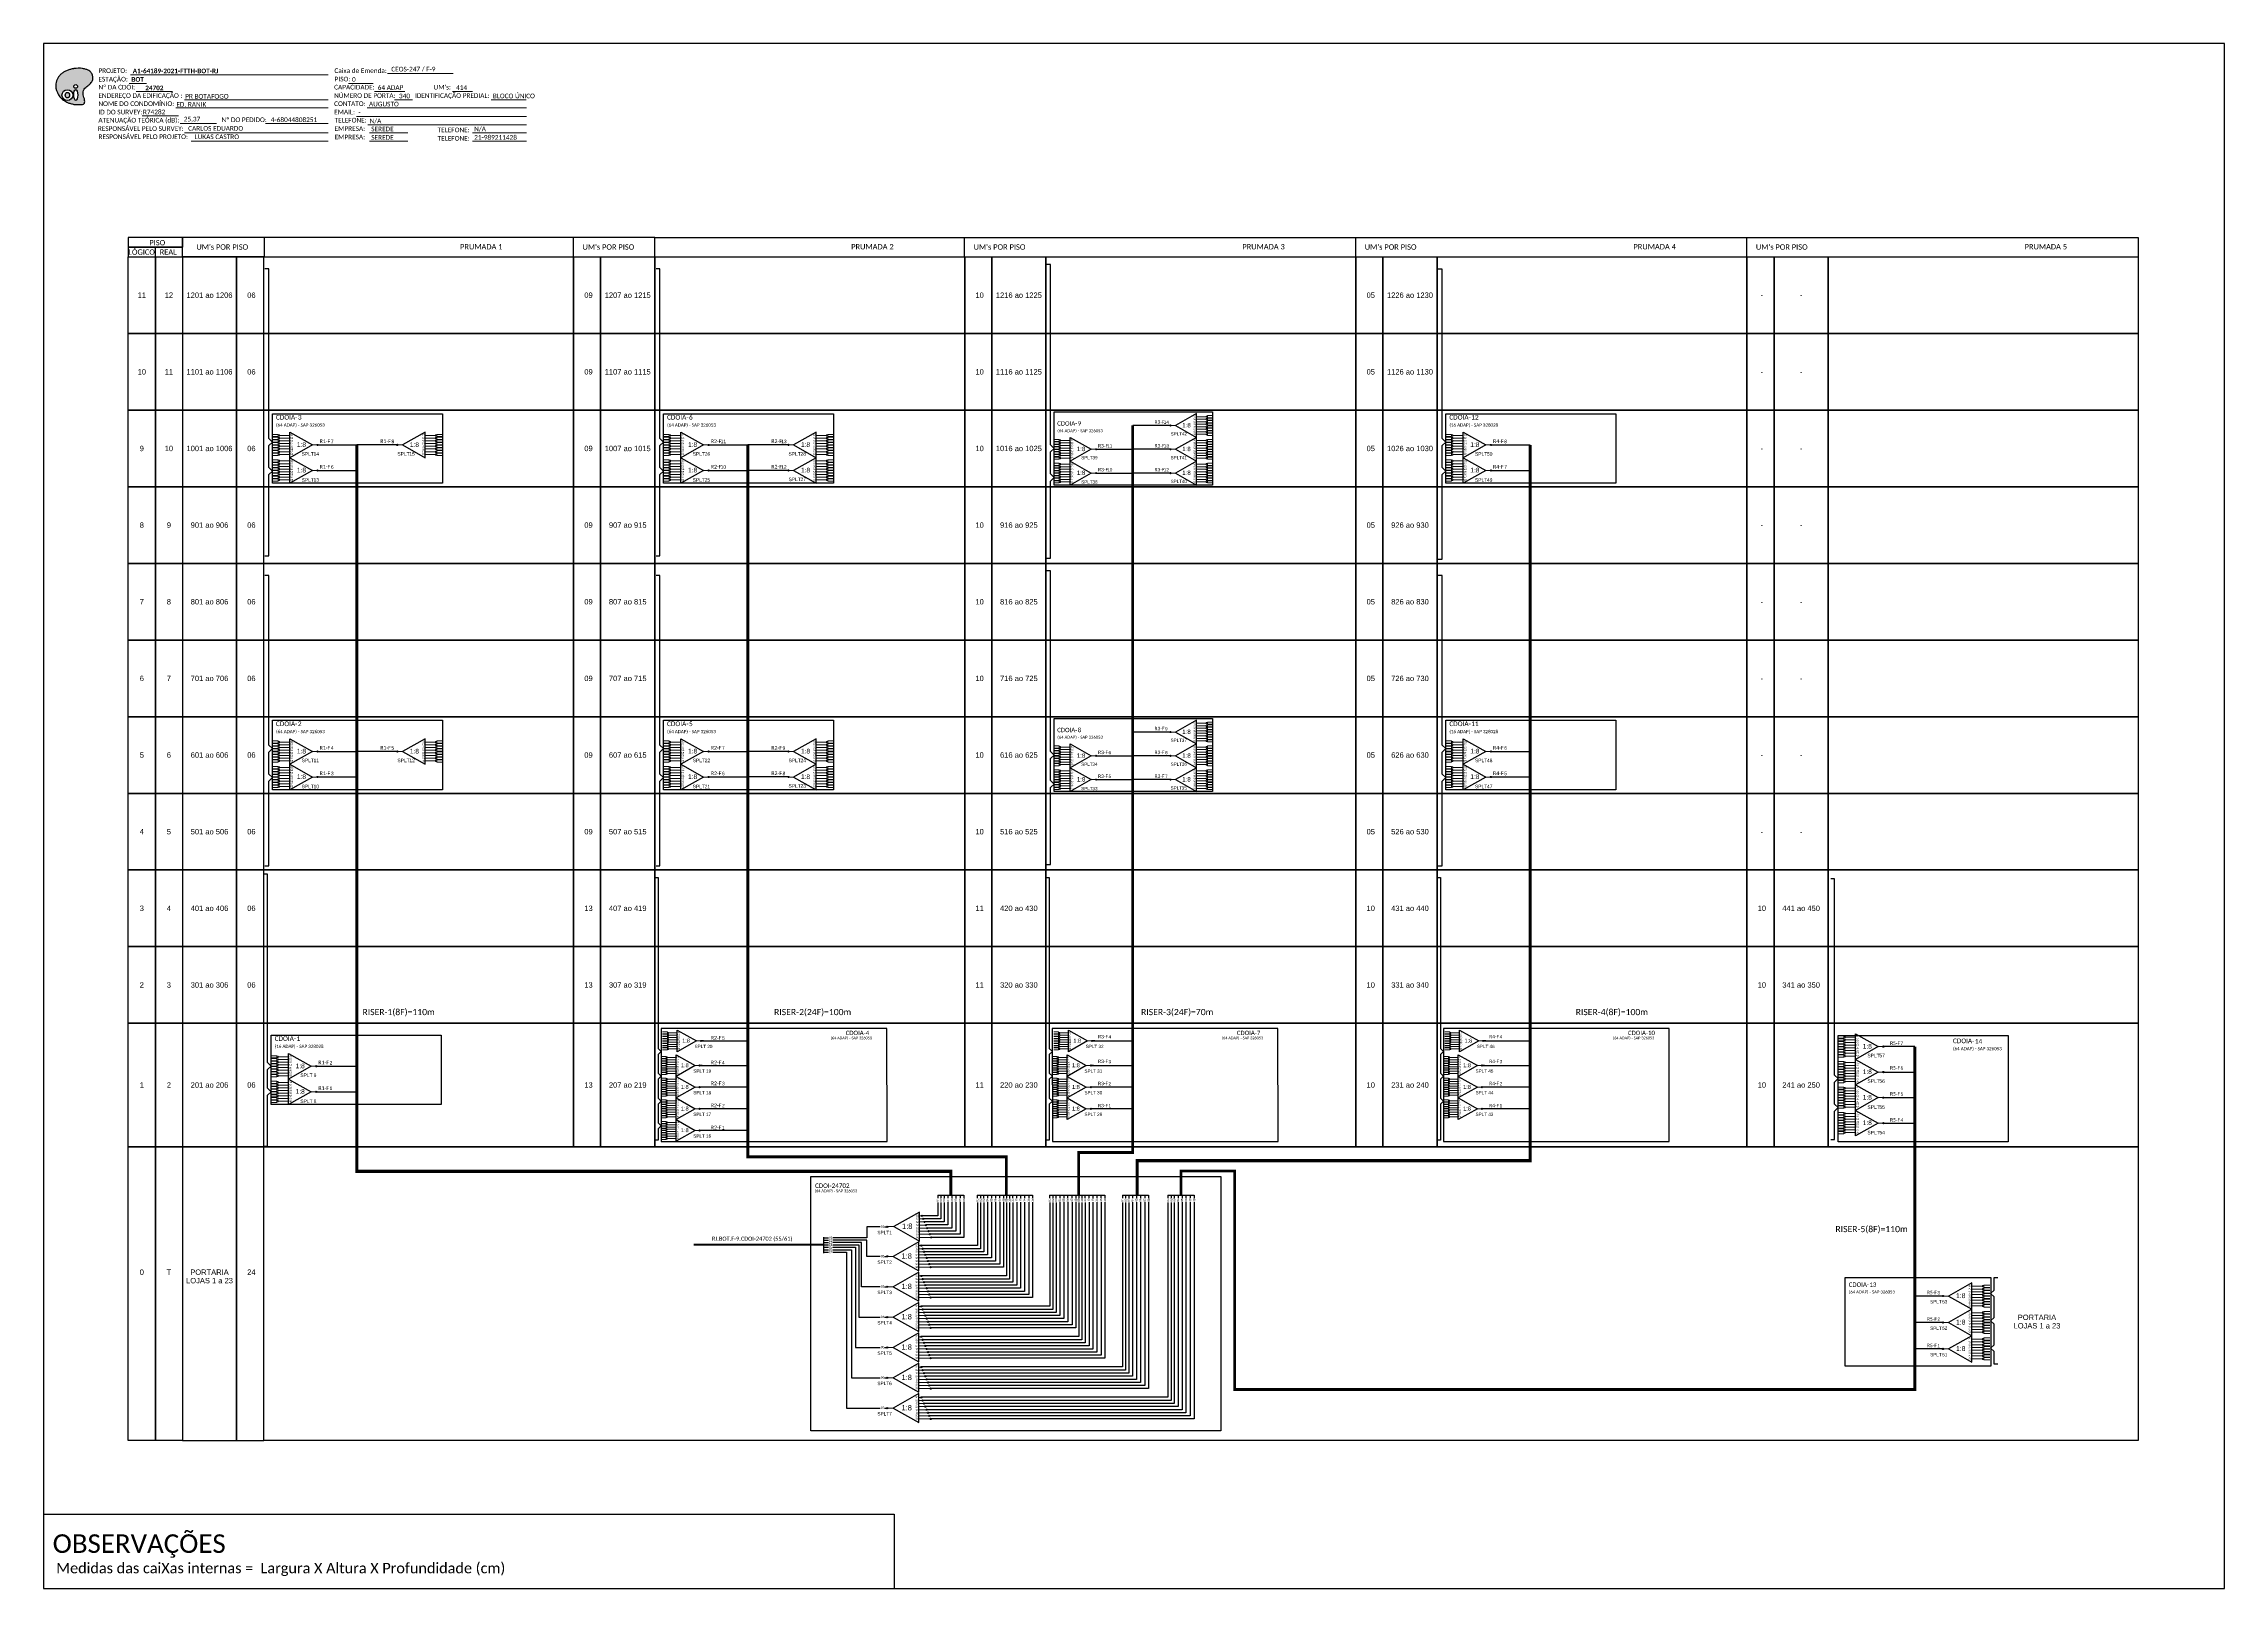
# Model space of a CAD drawing. Extents: x -89 to 2536, y 705 to 1299.
# Drawn here: x 1697 to 2536, y 705 to 1299 of the extents above; entities that cross this region are included whole.
import ezdxf
from ezdxf.enums import TextEntityAlignment as Align

# ---------------------------------------------------------------- set-up
doc = ezdxf.new("R2010")
doc.units = 0
doc.styles.add('ARIAL', font='arial.ttf')
doc.styles.get("Standard").update_dxf_attribs({"font": 'arial.ttf'})
doc.styles.add('WMF-Calibri0', font='calibri.ttf')
doc.styles.add('WMF-Calibri1', font='calibrib.ttf')
doc.linetypes.add('RESERVA', pattern='A,0.5,-0.15,["RESERVA",Standard,S=0.18,R=0,X=0,Y=-0.1],-1.3', length=1.95)

# ---------------------------------------------------------------- blocks, each defined once
blk = doc.blocks.new('SPLT_1-8_SC-APC_ESQ')
at = {"color": 3, "lineweight": 0}
for points in [[(2.41, -3.02), (0, -3.02)], [(2.41, -4), (0, -4)], [(2.41, -4.17), (0, -4.17)], [(2.41, -5.16), (0, -5.16)], [(2.41, -5.32), (0, -5.32)], [(2.41, -6.31), (0, -6.31)], [(2.41, -6.48), (0, -6.48)], [(2.41, -7.46), (0, -7.46)], [(2.41, -7.63), (0, -7.63)], [(2.41, -8.62), (0, -8.62)], [(2.41, -8.78), (0, -8.78)], [(2.41, -3.02), (2.41, -4)], [(2.41, -4.17), (2.41, -5.16)], [(2.41, -5.32), (2.41, -6.31)], [(2.41, -6.48), (2.41, -7.46)], [(2.41, -7.63), (2.41, -8.62)], [(2.41, -8.78), (2.41, -9.77)], [(2.99, -3.51), (7.37, -3.51)], [(7.37, -4.66), (2.99, -4.66)], [(7.37, -5.82), (2.99, -5.82)], [(7.37, -6.97), (2.99, -6.97)], [(7.37, -8.12), (2.99, -8.12)], [(7.37, -9.28), (2.99, -9.28)], [(2.41, -9.77), (0, -9.77)], [(2.41, -9.94), (0, -9.94)], [(2.41, -10.92), (0, -10.92)], [(2.41, -11.09), (0, -11.09)], [(2.41, -12.08), (0, -12.08)], [(2.41, -9.94), (2.41, -10.92)], [(2.41, -11.09), (2.41, -12.08)], [(7.37, -10.43), (2.99, -10.43)], [(7.37, -11.58), (2.99, -11.58)]]:
    blk.add_lwpolyline(points, dxfattribs=at)
for points in [[(2.99, -3.22), (2.41, -3.22), (2.41, -3.8), (2.99, -3.8)], [(2.99, -4.38), (2.41, -4.38), (2.41, -4.95), (2.99, -4.95)], [(2.99, -5.53), (2.41, -5.53), (2.41, -6.1), (2.99, -6.1)], [(2.99, -6.68), (2.41, -6.68), (2.41, -7.26), (2.99, -7.26)], [(2.99, -7.84), (2.41, -7.84), (2.41, -8.41), (2.99, -8.41)], [(2.99, -8.99), (2.41, -8.99), (2.41, -9.56), (2.99, -9.56)], [(2.99, -10.14), (2.41, -10.14), (2.41, -10.72), (2.99, -10.72)], [(2.99, -11.3), (2.41, -11.3), (2.41, -11.87), (2.99, -11.87)]]:
    blk.add_lwpolyline(points, close=True, dxfattribs=at)
at = {"color": 1}
blk.add_lwpolyline([(7.37, -2.1), (17.04, -7.55), (7.37, -13), (7.37, -2.1)], dxfattribs=at)
at = {"color": 1, "lineweight": 0}
blk.add_lwpolyline([(17.04, -7.55), (19.26, -7.55)], dxfattribs=at)
at = {"color": 1, "style": 'ARIAL'}
for s, height, p in [('S5', 0.75, (7.55, -8.57)), ('S3', 0.75, (7.55, -6.18)), ('S4', 0.75, (7.55, -7.36)), ('S6', 0.75, (7.55, -9.69)), ('S2', 0.75, (7.56, -4.97)), ('S1', 0.75, (7.7, -3.78)), ('1:8', 2, (10.45, -8.4)), ('S7', 0.75, (7.55, -10.78)), ('S8', 0.75, (7.55, -11.9))]:
    blk.add_text(s, height=height, dxfattribs=at).set_placement(p)
blk = doc.blocks.new('SPLT_1-8_SC-APC')
at = {"color": 1, "lineweight": 0}
blk.add_lwpolyline([(-17.04, -7.55), (-19.26, -7.55)], dxfattribs=at)
at = {"color": 1}
blk.add_lwpolyline([(-7.37, -2.1), (-17.04, -7.55), (-7.37, -13), (-7.37, -2.1)], dxfattribs=at)
at = {"color": 3, "lineweight": 0}
for points in [[(-2.99, -3.51), (-7.37, -3.51)], [(-7.37, -4.66), (-2.99, -4.66)], [(-7.37, -5.82), (-2.99, -5.82)], [(-7.37, -6.97), (-2.99, -6.97)], [(-7.37, -8.12), (-2.99, -8.12)], [(-2.41, -3.02), (-2.41, -4)], [(-2.41, -3.02), (0, -3.02)], [(-2.41, -4), (0, -4)], [(-2.41, -4.17), (-2.41, -5.16)], [(-2.41, -4.17), (0, -4.17)], [(-2.41, -5.16), (0, -5.16)], [(-2.41, -5.32), (-2.41, -6.31)], [(-2.41, -5.32), (0, -5.32)], [(-2.41, -6.31), (0, -6.31)], [(-2.41, -6.48), (-2.41, -7.46)], [(-2.41, -6.48), (0, -6.48)], [(-2.41, -7.46), (0, -7.46)], [(-2.41, -7.63), (-2.41, -8.62)], [(-2.41, -7.63), (0, -7.63)], [(-2.41, -8.62), (0, -8.62)], [(-2.41, -8.78), (-2.41, -9.77)], [(-2.41, -8.78), (0, -8.78)], [(-7.37, -9.28), (-2.99, -9.28)], [(-7.37, -10.43), (-2.99, -10.43)], [(-7.37, -11.58), (-2.99, -11.58)], [(-2.41, -9.77), (0, -9.77)], [(-2.41, -9.94), (-2.41, -10.92)], [(-2.41, -9.94), (0, -9.94)], [(-2.41, -10.92), (0, -10.92)], [(-2.41, -11.09), (-2.41, -12.08)], [(-2.41, -11.09), (0, -11.09)], [(-2.41, -12.08), (0, -12.08)]]:
    blk.add_lwpolyline(points, dxfattribs=at)
for points in [[(-2.99, -3.22), (-2.41, -3.22), (-2.41, -3.8), (-2.99, -3.8)], [(-2.99, -4.38), (-2.41, -4.38), (-2.41, -4.95), (-2.99, -4.95)], [(-2.99, -5.53), (-2.41, -5.53), (-2.41, -6.1), (-2.99, -6.1)], [(-2.99, -6.68), (-2.41, -6.68), (-2.41, -7.26), (-2.99, -7.26)], [(-2.99, -7.84), (-2.41, -7.84), (-2.41, -8.41), (-2.99, -8.41)], [(-2.99, -8.99), (-2.41, -8.99), (-2.41, -9.56), (-2.99, -9.56)], [(-2.99, -10.14), (-2.41, -10.14), (-2.41, -10.72), (-2.99, -10.72)], [(-2.99, -11.3), (-2.41, -11.3), (-2.41, -11.87), (-2.99, -11.87)]]:
    blk.add_lwpolyline(points, close=True, dxfattribs=at)
at = {"color": 1, "style": 'ARIAL'}
for s, height, p in [('1:8', 2, (-13.91, -8.4)), ('S1', 0.75, (-8.74, -3.78)), ('S2', 0.75, (-8.74, -4.97)), ('S3', 0.75, (-8.74, -6.18)), ('S4', 0.75, (-8.74, -7.36)), ('S5', 0.75, (-8.74, -8.57)), ('S6', 0.75, (-8.74, -9.69)), ('S7', 0.75, (-8.74, -10.78)), ('S8', 0.75, (-8.74, -11.9))]:
    blk.add_text(s, height=height, dxfattribs=at).set_placement(p)
blk = doc.blocks.new('OI')
h = blk.add_hatch(color=40)
edge = h.paths.add_edge_path()
edge.add_spline(control_points=[(4.35, -0.67), (3.92, -0.99), (3.26, -1.5), (2.81, -2.59), (2.9, -3.5), (3.06, -4.27), (3.31, -4.85), (3.37, -5.39), (3.4, -5.88), (3.2, -6.4), (2.54, -6.61), (1.65, -6.63), (0.55, -6.67), (-0.56, -6.42), (-1.61, -6.14), (-2.77, -5.61), (-3.92, -4.77), (-4.89, -3.7), (-5.34, -2.65), (-5.6, -1.94), (-5.85, -0.96), (-5.71, 0.47), (-5.1, 2.02), (-4.14, 3.02), (-3.3, 3.61), (-2.37, 4.16), (-1.36, 4.44), (-0.56, 4.7), (0.79, 4.85), (2.24, 4.97), (3.79, 4.57), (4.67, 4.21), (5.44, 3.65), (5.76, 2.99), (6.03, 2.21), (6.01, 1.46), (5.72, 0.64), (5.31, 0.08), (4.88, -0.38), (4.51, -0.55), (4.35, -0.67)], knot_values=[0, 0, 0, 0, 1.60434, 2.417191, 3.427595, 4.282808, 4.776746, 5.304182, 5.888771, 6.258406, 6.858137, 7.79129, 8.986195, 10.124242, 11.187857, 12.242908, 13.953784, 15.414161, 16.515391, 17.349188, 17.675853, 19.552021, 21.515531, 22.568638, 23.63245, 24.621084, 25.782718, 26.745347, 27.142653, 29.870543, 31.004649, 31.921532, 32.709589, 33.801391, 34.042471, 35.192333, 35.971461, 36.628871, 37.254359, 37.836911, 37.836911, 37.836911, 37.836911], degree=3, periodic=0)
h.paths.add_polyline_path([(1.13, -0.87, -1), (-0.04, -0.87, -1)], flags=16)
edge = h.paths.add_edge_path(flags=16)
edge.add_ellipse((0.56, -3.59), major_axis=(-0.02, 1.71), ratio=0.361305, start_angle=0, end_angle=360)
h.paths.add_polyline_path([(-0.36, -3.62, -1), (-3.8, -3.62, -1)], flags=16)
edge = h.paths.add_edge_path(flags=0)
edge.add_ellipse((-2.08, -3.62), major_axis=(0, 0.885), ratio=0.758294, start_angle=0, end_angle=360)
at = {"color": 40}
for centre, radius in [((-2.08, -3.62), 1.72), ((0.54, -0.87), 0.587)]:
    blk.add_circle(centre, radius, dxfattribs=at)
blk.add_ellipse((-2.08, -3.62), major_axis=(0, 0.885), ratio=0.758294, start_param=-3.141592653589792, end_param=3.141592653589792, dxfattribs=at)
blk.add_ellipse((0.56, -3.59), major_axis=(-0.02, 1.71), ratio=0.361305, dxfattribs=at)
at = {"color": 40, "start_tangent": (-0.800898, -0.598801), "end_tangent": (-0.800898, -0.598801)}
blk.add_spline([(4.35, -0.67), (3.2, -1.78), (2.9, -2.54), (2.92, -3.55), (3.12, -4.38), (3.28, -4.85), (3.37, -5.37), (3.35, -5.95), (3.2, -6.29), (2.66, -6.55), (1.73, -6.63), (0.54, -6.62), (-0.58, -6.41), (-1.6, -6.11), (-2.56, -5.67), (-3.95, -4.67), (-4.89, -3.56), (-5.37, -2.56), (-5.64, -1.78), (-5.72, -1.46), (-5.63, 0.42), (-4.84, 2.22), (-4.13, 2.99), (-3.27, 3.62), (-2.4, 4.09), (-1.3, 4.47), (-0.37, 4.72), (0.02, 4.77), (2.75, 4.8), (3.85, 4.53), (4.69, 4.16), (5.31, 3.68), (5.85, 2.73), (5.93, 2.5), (5.94, 1.35), (5.67, 0.62), (5.29, 0.08), (4.84, -0.36), (4.35, -0.67)], degree=3, dxfattribs=at)
blk = doc.blocks.new('CARIMBO')
at = {"color": 7, "lineweight": 0}
for points in [[(134.48, -16.3), (159.61, -16.3)], [(35.15, -20.06), (41.7, -20.06)], [(35.66, -16.79), (111.64, -16.79)], [(37.81, -23.14), (51.75, -23.14)], [(119.43, -20.02), (128.92, -20.02)], [(129.48, -23.14), (141.1, -23.14)], [(159.42, -23.14), (167.09, -23.14)], [(40.13, -32.55), (54.07, -32.55)], [(52.97, -29.48), (111.64, -29.48)], [(56.38, -26.37), (111.64, -26.37)], [(122.56, -32.72), (187.83, -32.72)], [(126.6, -29.48), (187.83, -29.48)], [(137.07, -26.37), (144.01, -26.37)], [(174.24, -26.37), (187.8, -26.37)], [(54.67, -35.52), (68.61, -35.52)], [(56.38, -39.07), (111.64, -39.07)], [(126.84, -35.96), (187.83, -35.96)], [(127.45, -39.07), (142.25, -39.07)], [(167.06, -39.07), (187.83, -39.07)], [(58.87, -42.31), (111.64, -42.31)], [(127.45, -42.31), (142.25, -42.31)], [(167.06, -42.31), (187.83, -42.31)]]:
    blk.add_lwpolyline(points, dxfattribs=at)
at = {"color": 7, "xscale": 1.213923925163967, "yscale": 1.213923925163967, "zscale": 1.213923925163967, "rotation": 0.1532896023949059}
blk.add_blockref('OI', (13.86, -20.16), dxfattribs=at)
at = {"color": 7, "lineweight": 0, "style": 'WMF-Calibri0'}
for s, height, p in [('PROJETO:', 1.793, (23.26, -16.04)), ('Caixa de Emenda:', 1.7927, (114.02, -16.04)), ('ESTAÇÃO:', 1.793, (23.26, -19.32)), ('ENDEREÇO DA EDIFICAÇÃO :', 1.7927, (23.26, -25.63)), ('Nº DA CDOI:', 1.7927, (23.26, -22.39)), ('CAPACIDADE:', 1.7927, (113.91, -22.39)), ('NÚMERO DE PORTA:', 1.7927, (113.91, -25.63)), ('PISO:', 1.793, (114.09, -19.28)), ('IDENTIFICAÇÃO PREDIAL:', 1.7927, (144.99, -25.63)), ("UM's:", 1.793, (152.15, -22.39)), ('ATENUAÇÃO TEÓRICA (dB):', 1.7927, (23.26, -35.09)), ('NOME DO CONDOMÍNIO:', 1.7927, (23.26, -28.74)), ('ID DO SURVEY:', 1.7927, (23.26, -31.97)), ('CONTATO:', 1.793, (113.91, -28.74)), ('EMAIL:', 1.793, (113.91, -31.97)), ('TELEFONE:', 1.793, (114.09, -35.09)), ('RESPONSÁVEL PELO SURVEY:', 1.7927, (23.02, -38.32)), ('RESPONSÁVEL PELO PROJETO:', 1.7927, (23.26, -41.44)), ('EMPRESA:', 1.793, (114.09, -38.32)), ('EMPRESA:', 1.793, (114.09, -41.56)), ('TELEFONE:', 1.793, (153.7, -38.83)), ('TELEFONE:', 1.793, (153.7, -42.06))]:
    blk.add_text(s, height=height, dxfattribs=at).set_placement(p)
at = {"color": 7, "lineweight": 0, "flags": 8}
for tag, p, style in [('PROJ', (36.46, -16.13), 'WMF-Calibri1'), ('CEOS-XX', (135.87, -15.46), 'WMF-Calibri0'), ('EST', (35.94, -19.41), 'WMF-Calibri1'), ('LOGRADOURO', (56.65, -25.91), 'WMF-Calibri0'), ('PISO_PTR', (120.78, -19.42), 'WMF-Calibri0'), ('CAPAC.', (130.66, -22.52), 'WMF-Calibri0'), ('N°', (138.85, -25.77), 'WMF-Calibri0'), ("UC'S", (160.78, -22.54), 'WMF-Calibri0'), ('N°PREDIO', (174.94, -25.77), 'WMF-Calibri0'), ('_ID_', (40.39, -31.94), 'WMF-Calibri0'), ('NOME_DO_COND.', (53.23, -29.02), 'WMF-Calibri0'), ('O_POTEN', (56.06, -34.68), 'WMF-Calibri0'), ('EMAIL', (123.26, -32.12), 'WMF-Calibri0'), ('NOME_DO_CONTATO', (127.3, -28.89), 'WMF-Calibri0'), ('RES_SURVEY', (57.78, -38.23), 'WMF-Calibri0'), ('RES_PROJ', (60.27, -41.47), 'WMF-Calibri0'), ('TELEFONE', (127.55, -35.36), 'WMF-Calibri0'), ('EMP_RESP_SURVEY', (128.16, -38.47), 'WMF-Calibri0'), ('EMP_RESP_PROJ', (128.16, -41.71), 'WMF-Calibri0'), ('CONT_RESP_SURVEY', (167.76, -38.47), 'WMF-Calibri0'), ('CONT_RESP_PROJ', (167.76, -41.71), 'WMF-Calibri0')]:
    blk.add_attdef(tag, p, '', height=1.79, dxfattribs=dict(at, style=style))
at = {"color": 7, "lineweight": 0, "style": 'WMF-Calibri1', "flags": 8}
blk.add_attdef("N° CDO'S", text='', height=1.79, dxfattribs=at).set_placement((44.78, -22.68), align=Align.CENTER)
blk = doc.blocks.new('SPLT_1-8_DIV_DIR')
h = blk.add_hatch(color=3)
h.dxf.hatch_style = 1
edge = h.paths.add_edge_path()
edge.add_arc((12.77, 4.04), 0.242, 0, 360)
h = blk.add_hatch(color=3)
h.dxf.hatch_style = 1
edge = h.paths.add_edge_path()
edge.add_arc((13.27, 2.88), 0.242, 0, 360)
h = blk.add_hatch(color=3)
h.dxf.hatch_style = 1
edge = h.paths.add_edge_path()
edge.add_arc((13.77, 1.73), 0.242, 0, 360)
h = blk.add_hatch(color=3)
h.dxf.hatch_style = 1
edge = h.paths.add_edge_path()
edge.add_arc((14.27, 0.58), 0.242, 0, 360)
h = blk.add_hatch(color=3)
h.dxf.hatch_style = 1
edge = h.paths.add_edge_path()
edge.add_arc((14.77, -0.58), 0.242, 0, 360)
h = blk.add_hatch(color=3)
h.dxf.hatch_style = 1
edge = h.paths.add_edge_path()
edge.add_arc((15.27, -1.73), 0.242, 0, 360)
h = blk.add_hatch(color=3)
h.dxf.hatch_style = 1
edge = h.paths.add_edge_path()
edge.add_arc((15.77, -2.88), 0.242, 0, 360)
h = blk.add_hatch(color=3)
h.dxf.hatch_style = 1
edge = h.paths.add_edge_path()
edge.add_arc((16.27, -4.04), 0.242, 0, 360)
at = {"color": 1, "lineweight": 0}
blk.add_lwpolyline([(2.22, 0), (0, 0)], dxfattribs=at)
at = {"color": 1}
blk.add_lwpolyline([(11.89, 5.45), (2.22, 0), (11.89, -5.45), (11.89, 5.45)], dxfattribs=at)
at = {"color": 7, "lineweight": 0}
for points in [[(12.77, 4.04), (11.89, 4.04)], [(11.89, 2.88), (13.27, 2.88)], [(11.89, 1.73), (13.77, 1.73)], [(11.89, 0.58), (14.27, 0.58)], [(11.89, -0.58), (14.77, -0.58)], [(11.89, -1.73), (15.27, -1.73)], [(11.89, -2.88), (15.77, -2.88)], [(11.89, -4.04), (16.27, -4.04)]]:
    blk.add_lwpolyline(points, dxfattribs=at)
at = {"color": 3}
for centre in [(12.77, 4.04), (13.27, 2.88), (13.77, 1.73), (14.27, 0.58), (14.77, -0.58), (15.27, -1.73), (15.77, -2.88), (16.27, -4.04)]:
    blk.add_circle(centre, 0.242, dxfattribs=at)
at = {"color": 1, "style": 'ARIAL'}
for s, height, p in [('1:8', 2, (5.35, -0.85)), ('S1', 0.75, (10.52, 3.77)), ('S2', 0.75, (10.52, 2.58)), ('S3', 0.75, (10.52, 1.37)), ('S4', 0.75, (10.52, 0.19)), ('S5', 0.75, (10.52, -1.02)), ('S6', 0.75, (10.52, -2.14)), ('S7', 0.75, (10.52, -3.24)), ('S8', 0.75, (10.52, -4.36))]:
    blk.add_text(s, height=height, dxfattribs=at).set_placement(p)

msp = doc.modelspace()

# ---------------------------------------------------------------- hatches: boundary and pattern name
h = msp.add_hatch(color=3)
h.dxf.hatch_style = 1
edge = h.paths.add_edge_path()
edge.add_arc((2130.34, 1152.18), 0.237, 0, 360)
h = msp.add_hatch(color=3)
h.dxf.hatch_style = 1
edge = h.paths.add_edge_path()
edge.add_arc((1802.33, 1144.7), 0.231, 0, 360)
h = msp.add_hatch(color=3)
h.dxf.hatch_style = 1
edge = h.paths.add_edge_path()
edge.add_arc((1833.02, 1144.7), 0.254, 0, 360)
h = msp.add_hatch(color=3)
h.dxf.hatch_style = 1
edge = h.paths.add_edge_path()
edge.add_arc((1952.73, 1144.7), 0.231, 0, 360)
h = msp.add_hatch(color=3)
h.dxf.hatch_style = 1
edge = h.paths.add_edge_path()
edge.add_arc((1983.42, 1144.7), 0.254, 0, 360)
h = msp.add_hatch(color=3)
h.dxf.hatch_style = 1
edge = h.paths.add_edge_path()
edge.add_arc((2101.71, 1143.03), 0.215, 0, 360)
h = msp.add_hatch(color=3)
h.dxf.hatch_style = 1
edge = h.paths.add_edge_path()
edge.add_arc((2130.34, 1143.03), 0.237, 0, 360)
h = msp.add_hatch(color=3)
h.dxf.hatch_style = 1
edge = h.paths.add_edge_path()
edge.add_arc((2253.53, 1144.7), 0.231, 0, 360)
h = msp.add_hatch(color=3)
h.dxf.hatch_style = 1
edge = h.paths.add_edge_path()
edge.add_arc((1802.33, 1134.9), 0.231, 0, 360)
h = msp.add_hatch(color=3)
h.dxf.hatch_style = 1
edge = h.paths.add_edge_path()
edge.add_arc((1952.73, 1134.9), 0.231, 0, 360)
h = msp.add_hatch(color=3)
h.dxf.hatch_style = 1
edge = h.paths.add_edge_path()
edge.add_arc((1983.42, 1134.9), 0.254, 0, 360)
h = msp.add_hatch(color=3)
h.dxf.hatch_style = 1
edge = h.paths.add_edge_path()
edge.add_arc((2101.71, 1133.88), 0.215, 0, 360)
h = msp.add_hatch(color=3)
h.dxf.hatch_style = 1
edge = h.paths.add_edge_path()
edge.add_arc((2130.34, 1133.88), 0.237, 0, 360)
h = msp.add_hatch(color=3)
h.dxf.hatch_style = 1
edge = h.paths.add_edge_path()
edge.add_arc((2253.53, 1134.9), 0.231, 0, 360)
h = msp.add_hatch(color=3)
h.dxf.hatch_style = 1
edge = h.paths.add_edge_path()
edge.add_arc((2130.34, 1034.31), 0.237, 0, 360)
h = msp.add_hatch(color=3)
h.dxf.hatch_style = 1
edge = h.paths.add_edge_path()
edge.add_arc((1802.33, 1026.83), 0.231, 0, 360)
h = msp.add_hatch(color=3)
h.dxf.hatch_style = 1
edge = h.paths.add_edge_path()
edge.add_arc((1833.02, 1026.83), 0.254, 0, 360)
h = msp.add_hatch(color=3)
h.dxf.hatch_style = 1
edge = h.paths.add_edge_path()
edge.add_arc((1952.73, 1026.83), 0.231, 0, 360)
h = msp.add_hatch(color=3)
h.dxf.hatch_style = 1
edge = h.paths.add_edge_path()
edge.add_arc((1983.42, 1026.83), 0.254, 0, 360)
h = msp.add_hatch(color=3)
h.dxf.hatch_style = 1
edge = h.paths.add_edge_path()
edge.add_arc((2101.71, 1025.15), 0.215, 0, 360)
h = msp.add_hatch(color=3)
h.dxf.hatch_style = 1
edge = h.paths.add_edge_path()
edge.add_arc((2130.34, 1025.15), 0.237, 0, 360)
h = msp.add_hatch(color=3)
h.dxf.hatch_style = 1
edge = h.paths.add_edge_path()
edge.add_arc((2253.53, 1026.83), 0.231, 0, 360)
h = msp.add_hatch(color=3)
h.dxf.hatch_style = 1
edge = h.paths.add_edge_path()
edge.add_arc((1802.33, 1017.02), 0.231, 0, 360)
h = msp.add_hatch(color=3)
h.dxf.hatch_style = 1
edge = h.paths.add_edge_path()
edge.add_arc((1952.73, 1017.02), 0.231, 0, 360)
h = msp.add_hatch(color=3)
h.dxf.hatch_style = 1
edge = h.paths.add_edge_path()
edge.add_arc((1983.42, 1017.02), 0.254, 0, 360)
h = msp.add_hatch(color=3)
h.dxf.hatch_style = 1
edge = h.paths.add_edge_path()
edge.add_arc((2101.71, 1016), 0.215, 0, 360)
h = msp.add_hatch(color=3)
h.dxf.hatch_style = 1
edge = h.paths.add_edge_path()
edge.add_arc((2130.34, 1016), 0.237, 0, 360)
h = msp.add_hatch(color=3)
h.dxf.hatch_style = 1
edge = h.paths.add_edge_path()
edge.add_arc((2253.53, 1017.02), 0.231, 0, 360)
h = msp.add_hatch(color=3)
h.dxf.hatch_style = 1
edge = h.paths.add_edge_path()
edge.add_arc((1949.75, 915.53), 0.215, -180, 180, ccw=False)
h = msp.add_hatch(color=3)
h.dxf.hatch_style = 1
edge = h.paths.add_edge_path()
edge.add_arc((2100.15, 915.53), 0.215, -180, 180, ccw=False)
h = msp.add_hatch(color=3)
h.dxf.hatch_style = 1
edge = h.paths.add_edge_path()
edge.add_arc((2250.55, 915.53), 0.215, -180, 180, ccw=False)
h = msp.add_hatch(color=3)
h.dxf.hatch_style = 1
edge = h.paths.add_edge_path()
edge.add_arc((1801.84, 905.79), 0.231, 0, 360)
h = msp.add_hatch(color=3)
h.dxf.hatch_style = 1
edge = h.paths.add_edge_path()
edge.add_arc((1949.25, 906.07), 0.215, -180, 180, ccw=False)
h = msp.add_hatch(color=3)
h.dxf.hatch_style = 1
edge = h.paths.add_edge_path()
edge.add_arc((2099.65, 906.07), 0.215, -180, 180, ccw=False)
h = msp.add_hatch(color=3)
h.dxf.hatch_style = 1
edge = h.paths.add_edge_path()
edge.add_arc((2250.05, 906.07), 0.215, -180, 180, ccw=False)
h = msp.add_hatch(color=3)
h.dxf.hatch_style = 1
edge = h.paths.add_edge_path()
edge.add_arc((2404.43, 913.36), 0.231, 0, 360)
h = msp.add_hatch(color=3)
h.dxf.hatch_style = 1
edge = h.paths.add_edge_path()
edge.add_arc((1949.25, 897.75), 0.215, -180, 180, ccw=False)
h = msp.add_hatch(color=3)
h.dxf.hatch_style = 1
edge = h.paths.add_edge_path()
edge.add_arc((2099.65, 897.75), 0.215, -180, 180, ccw=False)
h = msp.add_hatch(color=3)
h.dxf.hatch_style = 1
edge = h.paths.add_edge_path()
edge.add_arc((2250.05, 897.75), 0.215, -180, 180, ccw=False)
h = msp.add_hatch(color=3)
h.dxf.hatch_style = 1
edge = h.paths.add_edge_path()
edge.add_arc((2404.43, 903.55), 0.231, 0, 360)
h = msp.add_hatch(color=3)
h.dxf.hatch_style = 1
edge = h.paths.add_edge_path()
edge.add_arc((1801.84, 895.98), 0.231, 0, 360)
h = msp.add_hatch(color=3)
h.dxf.hatch_style = 1
edge = h.paths.add_edge_path()
edge.add_arc((1949.25, 889.43), 0.215, -180, 180, ccw=False)
h = msp.add_hatch(color=3)
h.dxf.hatch_style = 1
edge = h.paths.add_edge_path()
edge.add_arc((2099.65, 889.43), 0.215, -180, 180, ccw=False)
h = msp.add_hatch(color=3)
h.dxf.hatch_style = 1
edge = h.paths.add_edge_path()
edge.add_arc((2250.05, 889.43), 0.215, -180, 180, ccw=False)
h = msp.add_hatch(color=3)
h.dxf.hatch_style = 1
edge = h.paths.add_edge_path()
edge.add_arc((2404.43, 893.74), 0.231, 0, 360)
h = msp.add_hatch(color=3)
h.dxf.hatch_style = 1
edge = h.paths.add_edge_path()
edge.add_arc((1949.25, 881.1), 0.215, -180, 180, ccw=False)
h = msp.add_hatch(color=3)
h.dxf.hatch_style = 1
edge = h.paths.add_edge_path()
edge.add_arc((2404.43, 883.93), 0.231, 0, 360)
h = msp.add_hatch(color=3)
h.dxf.hatch_style = 1
edge = h.paths.add_edge_path()
edge.add_arc((2021.41, 844.04), 0.222, 0, 360)
h = msp.add_hatch(color=3)
h.dxf.hatch_style = 1
edge = h.paths.add_edge_path()
edge.add_arc((2021.41, 832.68), 0.222, 0, 360)
h = msp.add_hatch(color=3)
h.dxf.hatch_style = 1
edge = h.paths.add_edge_path()
edge.add_arc((2021.41, 821.01), 0.222, 0, 360)
h = msp.add_hatch(color=3)
h.dxf.hatch_style = 1
edge = h.paths.add_edge_path()
edge.add_arc((2427.38, 817.44), 0.239, 0, 360)
h = msp.add_hatch(color=3)
h.dxf.hatch_style = 1
edge = h.paths.add_edge_path()
edge.add_arc((2021.41, 809.34), 0.222, 0, 360)
h = msp.add_hatch(color=3)
h.dxf.hatch_style = 1
edge = h.paths.add_edge_path()
edge.add_arc((2427.38, 807.27), 0.239, 0, 360)
h = msp.add_hatch(color=3)
h.dxf.hatch_style = 1
edge = h.paths.add_edge_path()
edge.add_arc((2021.41, 797.67), 0.222, 0, 360)
h = msp.add_hatch(color=3)
h.dxf.hatch_style = 1
edge = h.paths.add_edge_path()
edge.add_arc((2427.38, 797.1), 0.239, 0, 360)
h = msp.add_hatch(color=3)
h.dxf.hatch_style = 1
edge = h.paths.add_edge_path()
edge.add_arc((2021.41, 786), 0.222, 0, 360)
h = msp.add_hatch(color=3)
h.dxf.hatch_style = 1
edge = h.paths.add_edge_path()
edge.add_arc((2021.41, 774.33), 0.222, 0, 360)

# ---------------------------------------------------------------- linework, layer by layer
at = {"color": 6}
for p, q in [((1949.75, 915.53), (1967.81, 915.53)), ((1949.25, 906.07), (1967.32, 906.07)), ((1967.81, 897.75), (1949.25, 897.75)), ((1967.81, 889.43), (1949.25, 889.43)), ((1967.81, 881.1), (1950.26, 881.1)), ((2056.07, 853.42), (2056.05, 836.85)), ((2057.28, 853.42), (2057.28, 835.63)), ((2058.48, 853.42), (2058.48, 834.45)), ((2059.99, 853.57), (2059.99, 833.3)), ((2061.5, 853.57), (2061.5, 832.07)), ((2063.01, 853.57), (2063.01, 830.89)), ((2064.65, 853.57), (2064.65, 829.72)), ((2066.13, 853.57), (2066.13, 828.53)), ((2067.25, 853.42), (2067.23, 825.18)), ((2068.46, 853.42), (2068.46, 823.96)), ((2069.66, 853.42), (2069.66, 822.78)), ((2071.17, 853.57), (2071.17, 821.63)), ((2072.68, 853.57), (2072.68, 820.41)), ((2056.05, 836.85), (2034.73, 836.85)), ((2057.28, 835.63), (2035.25, 835.63)), ((2058.48, 834.45), (2035.76, 834.45)), ((2059.99, 833.3), (2036.27, 833.3)), ((2061.5, 832.07), (2036.78, 832.07)), ((2063.01, 830.89), (2037.3, 830.89)), ((2067.23, 825.18), (2034.73, 825.18)), ((2068.46, 823.96), (2035.25, 823.96)), ((2069.66, 822.78), (2035.76, 822.78)), ((2064.65, 829.72), (2037.81, 829.72)), ((2066.13, 828.53), (2038.32, 828.53)), ((2071.17, 821.63), (2036.27, 821.63)), ((2072.68, 820.41), (2036.78, 820.41))]:
    msp.add_line(p, q, dxfattribs=at)
at = {"color": 30}
for p, q in [((2100.15, 915.53), (2115.78, 915.53)), ((2099.65, 906.07), (2115.29, 906.07)), ((2115.78, 897.75), (2099.65, 897.75)), ((2115.78, 889.43), (2099.65, 889.43)), ((2083.88, 853.42), (2083.86, 813.51)), ((2085.09, 853.42), (2085.09, 812.29)), ((2086.29, 853.42), (2086.29, 811.11)), ((2087.8, 853.57), (2087.8, 809.96)), ((2089.31, 853.57), (2089.31, 808.74)), ((2090.82, 853.57), (2090.82, 807.56)), ((2092.46, 853.57), (2092.46, 806.39)), ((2093.94, 853.57), (2093.94, 805.2)), ((2095.06, 853.42), (2095.04, 801.84)), ((2096.27, 853.42), (2096.27, 800.62)), ((2097.47, 853.42), (2097.47, 799.45)), ((2098.98, 853.57), (2098.98, 798.29)), ((2100.49, 853.57), (2100.49, 797.07)), ((2102, 853.57), (2102, 795.89)), ((2083.86, 813.51), (2034.73, 813.51)), ((2085.09, 812.29), (2035.25, 812.29)), ((2086.29, 811.11), (2035.76, 811.11)), ((2087.8, 809.96), (2036.27, 809.96)), ((2089.31, 808.74), (2036.78, 808.74)), ((2090.82, 807.56), (2037.3, 807.56)), ((2092.46, 806.39), (2037.81, 806.39)), ((2093.94, 805.2), (2038.32, 805.2)), ((2095.04, 801.84), (2034.73, 801.84)), ((2096.27, 800.62), (2035.25, 800.62)), ((2097.47, 799.45), (2035.76, 799.45)), ((2098.98, 798.29), (2036.27, 798.29)), ((2100.49, 797.07), (2036.78, 797.07)), ((2102, 795.89), (2037.3, 795.89))]:
    msp.add_line(p, q, dxfattribs=at)
at = {"color": 1}
for p, q in [((2250.55, 915.53), (2268.61, 915.53)), ((2250.05, 906.07), (2268.12, 906.07)), ((2268.61, 897.75), (2250.05, 897.75)), ((2268.61, 889.43), (2250.05, 889.43)), ((2111.83, 853.4), (2111.81, 790.17)), ((2113.03, 853.4), (2113.03, 788.96)), ((2114.24, 853.4), (2114.24, 787.78)), ((2115.75, 853.55), (2115.75, 786.62)), ((2117.26, 853.55), (2117.26, 785.4)), ((2118.77, 853.55), (2118.77, 784.22)), ((2120.41, 853.55), (2120.41, 783.05)), ((2121.88, 853.55), (2121.88, 781.86)), ((2111.81, 790.17), (2034.73, 790.17)), ((2113.03, 788.96), (2035.25, 788.96)), ((2114.24, 787.78), (2035.76, 787.78)), ((2115.75, 786.62), (2036.27, 786.62)), ((2117.26, 785.4), (2036.78, 785.4)), ((2118.77, 784.22), (2037.3, 784.22)), ((2120.41, 783.05), (2037.81, 783.05)), ((2121.88, 781.86), (2038.32, 781.86))]:
    msp.add_line(p, q, dxfattribs=at)
at = {"color": 3, "ltscale": 0.5}
for p, q in [((2416.5, 913.36), (2404.43, 913.36)), ((2404.43, 903.55), (2416.5, 903.55))]:
    msp.add_line(p, q, dxfattribs=at)
at = {"color": 3}
for p, q in [((1933.31, 896.48), (1933.31, 896.48)), ((2083.71, 896.48), (2083.71, 896.48)), ((2234.11, 896.48), (2234.11, 896.48)), ((2234.11, 896.48), (2234.11, 896.48)), ((2404.43, 893.74), (2416.5, 893.74)), ((2404.43, 883.93), (2416.5, 883.93)), ((2129.33, 853.4), (2129.31, 778.51)), ((2130.53, 853.4), (2130.53, 777.29)), ((2131.74, 853.4), (2131.74, 776.11)), ((2133.25, 853.55), (2133.25, 774.96)), ((2134.76, 853.55), (2134.76, 773.73)), ((2136.27, 853.55), (2136.27, 772.55)), ((2137.91, 853.55), (2137.9, 771.38)), ((1996.92, 839.78), (1998.78, 839.78)), ((2129.31, 778.51), (2034.73, 778.51)), ((2130.53, 777.29), (2035.25, 777.29)), ((2131.74, 776.11), (2035.76, 776.11)), ((2133.25, 774.96), (2036.27, 774.96)), ((2134.76, 773.73), (2036.78, 773.73)), ((2136.27, 772.55), (2037.3, 772.55)), ((2137.9, 771.38), (2037.81, 771.38))]:
    msp.add_line(p, q, dxfattribs=at)
at = {"color": 5}
for p, q in [((2040.82, 848.31), (2034.93, 848.31)), ((2042.04, 847.09), (2035.45, 847.09)), ((2040.84, 853.4), (2040.82, 848.31)), ((2042.04, 853.4), (2042.04, 847.09)), ((2043.25, 853.4), (2043.25, 845.92)), ((2044.76, 853.55), (2044.76, 844.76)), ((2046.27, 853.55), (2046.27, 843.54)), ((2047.78, 853.55), (2047.78, 842.36)), ((2049.42, 853.55), (2049.41, 841.19)), ((2050.89, 853.55), (2050.89, 840)), ((2043.25, 845.92), (2035.96, 845.92)), ((2044.76, 844.76), (2036.47, 844.76)), ((2046.27, 843.54), (2036.98, 843.54)), ((2047.78, 842.36), (2037.49, 842.36)), ((2049.41, 841.19), (2038.01, 841.19)), ((2050.89, 840), (2038.52, 840)), ((2000.45, 837.18), (2010.42, 837.18)), ((2010.42, 837.18), (2010.42, 809.34)), ((2010.42, 809.34), (2018.74, 809.34))]:
    msp.add_line(p, q, dxfattribs=at)
at = {"color": 8, "linetype": 'RESERVA', "ltscale": 4}
for p, q in [((2074.19, 853.57), (2074.19, 819.22)), ((2075.83, 853.57), (2075.83, 818.05)), ((2077.31, 853.57), (2077.31, 816.87)), ((2103.64, 853.57), (2103.64, 794.72)), ((2105.12, 853.57), (2105.12, 793.53)), ((2139.38, 853.55), (2139.38, 770.19)), ((2074.19, 819.22), (2037.3, 819.22)), ((2075.83, 818.05), (2037.81, 818.05)), ((2077.31, 816.87), (2038.32, 816.87)), ((2103.64, 794.72), (2037.81, 794.72)), ((2105.12, 793.53), (2038.32, 793.53)), ((2139.38, 770.19), (2038.32, 770.19))]:
    msp.add_line(p, q, dxfattribs=at)
at = {"color": 2}
for p, q in [((2013.58, 838.91), (2000.45, 838.91)), ((2013.58, 832.68), (2013.58, 838.91)), ((2018.74, 832.68), (2013.58, 832.68))]:
    msp.add_line(p, q, dxfattribs=at)
for points in [[(1697, 705.02), (2535.56, 705.02), (2535.56, 1299.02), (1697, 1299.02), (1697, 705.02)], [(1750.38, 1217.02), (1932.02, 1217.02), (1932.02, 1224.42), (1750.38, 1224.42), (1750.38, 1224.42), (1750.38, 1220.72)], [(1781.93, 1217.02), (1781.93, 1224.42)], [(1900.76, 1217.02), (1900.76, 1224.42)], [(2051.16, 1217.02), (2051.16, 1224.42)], [(2201.56, 1217.02), (2201.56, 1224.42)], [(2351.96, 1217.02), (2351.96, 1224.42)], [(1739.96, 1217.02), (1739.96, 1220.72)], [(1950.26, 897.75), (1949.25, 897.75)], [(2100.66, 897.75), (2099.65, 897.75)], [(2251.06, 897.75), (2250.05, 897.75)], [(2383.22, 761.89), (1781.63, 761.89), (1781.63, 874.86), (2383.22, 874.86)], [(2383.22, 874.86), (2502.37, 874.86), (2502.37, 761.89), (2383.22, 761.89)], [(2018.74, 821.01), (2011.49, 821.01), (2011.49, 838.05), (2000.45, 838.05)]]:
    msp.add_lwpolyline(points)
at = {"color": 7, "lineweight": 0}
msp.add_lwpolyline([(1782.31, 1268.26), (1806.46, 1268.26)], dxfattribs=at)
for points in [[(1729.55, 1220.72), (1750.38, 1220.72), (1750.38, 1224.42), (1729.55, 1224.42)], [(1729.55, 1217.02), (1750.38, 1217.02), (1750.38, 1220.72), (1729.55, 1220.72)], [(1729.55, 1217.02), (1739.96, 1217.02), (1739.96, 1187.55), (1729.55, 1187.55)], [(1739.96, 1217.02), (1750.38, 1217.02), (1750.38, 1187.55), (1739.96, 1187.55)], [(1771.21, 1217.02), (1750.38, 1217.02), (1750.38, 1187.55), (1771.21, 1187.55)], [(1781.63, 1217.02), (1771.21, 1217.02), (1771.21, 1187.55), (1781.63, 1187.55)], [(1781.63, 1217.02), (1900.78, 1217.02), (1900.78, 1187.55), (1781.63, 1187.55)], [(1900.78, 1217.02), (1911.19, 1217.02), (1911.19, 1187.55), (1900.78, 1187.55)], [(1911.19, 1217.02), (1932.02, 1217.02), (1932.02, 1187.55), (1911.19, 1187.55)], [(1932.02, 1217.02), (2051.18, 1217.02), (2051.18, 1187.55), (1932.02, 1187.55)], [(2051.18, 1217.02), (2061.59, 1217.02), (2061.59, 1187.55), (2051.18, 1187.55)], [(2061.59, 1217.02), (2082.42, 1217.02), (2082.42, 1187.55), (2061.59, 1187.55)], [(2082.42, 1217.02), (2201.58, 1217.02), (2201.58, 1187.55), (2082.42, 1187.55)], [(2201.58, 1217.02), (2211.99, 1217.02), (2211.99, 1187.55), (2201.58, 1187.55)], [(2211.99, 1217.02), (2232.82, 1217.02), (2232.82, 1187.55), (2211.99, 1187.55)], [(2232.82, 1217.02), (2351.98, 1217.02), (2351.98, 1187.55), (2232.82, 1187.55)], [(2351.98, 1217.02), (2362.39, 1217.02), (2362.39, 1187.55), (2351.98, 1187.55)], [(2362.39, 1217.02), (2383.22, 1217.02), (2383.22, 1187.55), (2362.39, 1187.55)], [(2383.22, 1217.02), (2502.37, 1217.02), (2502.37, 1187.55), (2383.22, 1187.55)], [(1729.55, 1187.55), (1739.96, 1187.55), (1739.96, 1158.08), (1729.55, 1158.08)], [(1739.96, 1187.55), (1750.38, 1187.55), (1750.38, 1158.08), (1739.96, 1158.08)], [(1739.96, 1187.55), (1750.38, 1187.55), (1750.38, 1158.08), (1739.96, 1158.08)], [(1771.21, 1187.55), (1750.38, 1187.55), (1750.38, 1158.08), (1771.21, 1158.08)], [(1781.63, 1187.55), (1771.21, 1187.55), (1771.21, 1158.08), (1781.63, 1158.08)], [(1781.63, 1187.55), (1900.78, 1187.55), (1900.78, 1158.08), (1781.63, 1158.08)], [(1900.78, 1187.55), (1911.19, 1187.55), (1911.19, 1158.08), (1900.78, 1158.08)], [(1911.19, 1187.55), (1932.02, 1187.55), (1932.02, 1158.08), (1911.19, 1158.08)], [(1932.02, 1187.55), (2051.18, 1187.55), (2051.18, 1158.08), (1932.02, 1158.08)], [(2051.18, 1187.55), (2061.59, 1187.55), (2061.59, 1158.08), (2051.18, 1158.08)], [(2061.59, 1187.55), (2082.42, 1187.55), (2082.42, 1158.08), (2061.59, 1158.08)], [(2082.42, 1187.55), (2201.58, 1187.55), (2201.58, 1158.08), (2082.42, 1158.08)], [(2201.58, 1187.55), (2211.99, 1187.55), (2211.99, 1158.08), (2201.58, 1158.08)], [(2211.99, 1187.55), (2232.82, 1187.55), (2232.82, 1158.08), (2211.99, 1158.08)], [(2232.82, 1187.55), (2351.98, 1187.55), (2351.98, 1158.08), (2232.82, 1158.08)], [(2351.98, 1187.55), (2362.39, 1187.55), (2362.39, 1158.08), (2351.98, 1158.08)], [(2362.39, 1187.55), (2383.22, 1187.55), (2383.22, 1158.08), (2362.39, 1158.08)], [(2383.22, 1187.55), (2502.37, 1187.55), (2502.37, 1158.08), (2383.22, 1158.08)], [(1729.55, 1158.08), (1739.96, 1158.08), (1739.96, 1128.61), (1729.55, 1128.61)], [(1739.96, 1158.08), (1750.38, 1158.08), (1750.38, 1128.61), (1739.96, 1128.61)], [(1739.96, 1158.08), (1750.38, 1158.08), (1750.38, 1128.61), (1739.96, 1128.61)], [(1771.21, 1158.08), (1750.38, 1158.08), (1750.38, 1128.61), (1771.21, 1128.61)], [(1781.63, 1158.08), (1771.21, 1158.08), (1771.21, 1128.61), (1781.63, 1128.61)], [(1781.63, 1158.08), (1900.78, 1158.08), (1900.78, 1128.61), (1781.63, 1128.61)], [(1900.78, 1158.08), (1911.19, 1158.08), (1911.19, 1128.61), (1900.78, 1128.61)], [(1911.19, 1158.08), (1932.02, 1158.08), (1932.02, 1128.61), (1911.19, 1128.61)], [(1932.02, 1158.08), (2051.18, 1158.08), (2051.18, 1128.61), (1932.02, 1128.61)], [(2051.18, 1158.08), (2061.59, 1158.08), (2061.59, 1128.61), (2051.18, 1128.61)], [(2061.59, 1158.08), (2082.42, 1158.08), (2082.42, 1128.61), (2061.59, 1128.61)], [(2082.42, 1158.08), (2201.58, 1158.08), (2201.58, 1128.61), (2082.42, 1128.61)], [(2201.58, 1158.08), (2211.99, 1158.08), (2211.99, 1128.61), (2201.58, 1128.61)], [(2211.99, 1158.08), (2232.82, 1158.08), (2232.82, 1128.61), (2211.99, 1128.61)], [(2232.82, 1158.08), (2351.98, 1158.08), (2351.98, 1128.61), (2232.82, 1128.61)], [(2351.98, 1158.08), (2362.39, 1158.08), (2362.39, 1128.61), (2351.98, 1128.61)], [(2362.39, 1158.08), (2383.22, 1158.08), (2383.22, 1128.61), (2362.39, 1128.61)], [(2383.22, 1158.08), (2502.37, 1158.08), (2502.37, 1128.61), (2383.22, 1128.61)], [(1729.55, 1128.61), (1739.96, 1128.61), (1739.96, 1099.14), (1729.55, 1099.14)], [(1739.96, 1128.61), (1750.38, 1128.61), (1750.38, 1099.14), (1739.96, 1099.14)], [(1739.96, 1128.61), (1750.38, 1128.61), (1750.38, 1099.14), (1739.96, 1099.14)], [(1771.21, 1128.61), (1750.38, 1128.61), (1750.38, 1099.14), (1771.21, 1099.14)], [(1781.63, 1128.61), (1771.21, 1128.61), (1771.21, 1099.14), (1781.63, 1099.14)], [(1781.63, 1128.61), (1900.78, 1128.61), (1900.78, 1099.14), (1781.63, 1099.14)], [(1900.78, 1128.61), (1911.19, 1128.61), (1911.19, 1099.14), (1900.78, 1099.14)], [(1911.19, 1128.61), (1932.02, 1128.61), (1932.02, 1099.14), (1911.19, 1099.14)], [(1932.02, 1128.61), (2051.18, 1128.61), (2051.18, 1099.14), (1932.02, 1099.14)], [(2051.18, 1128.61), (2061.59, 1128.61), (2061.59, 1099.14), (2051.18, 1099.14)], [(2061.59, 1128.61), (2082.42, 1128.61), (2082.42, 1099.14), (2061.59, 1099.14)], [(2082.42, 1128.61), (2201.58, 1128.61), (2201.58, 1099.14), (2082.42, 1099.14)], [(2201.58, 1128.61), (2211.99, 1128.61), (2211.99, 1099.14), (2201.58, 1099.14)], [(2211.99, 1128.61), (2232.82, 1128.61), (2232.82, 1099.14), (2211.99, 1099.14)], [(2232.82, 1128.61), (2351.98, 1128.61), (2351.98, 1099.14), (2232.82, 1099.14)], [(2351.98, 1128.61), (2362.39, 1128.61), (2362.39, 1099.14), (2351.98, 1099.14)], [(2362.39, 1128.61), (2383.22, 1128.61), (2383.22, 1099.14), (2362.39, 1099.14)], [(2383.22, 1128.61), (2502.37, 1128.61), (2502.37, 1099.14), (2383.22, 1099.14)], [(1729.55, 1099.14), (1739.96, 1099.14), (1739.96, 1069.67), (1729.55, 1069.67)], [(1739.96, 1099.14), (1750.38, 1099.14), (1750.38, 1069.67), (1739.96, 1069.67)], [(1739.96, 1099.14), (1750.38, 1099.14), (1750.38, 1069.67), (1739.96, 1069.67)], [(1771.21, 1099.14), (1750.38, 1099.14), (1750.38, 1069.67), (1771.21, 1069.67)], [(1781.63, 1099.14), (1771.21, 1099.14), (1771.21, 1069.67), (1781.63, 1069.67)], [(1781.63, 1099.14), (1900.78, 1099.14), (1900.78, 1069.67), (1781.63, 1069.67)], [(1900.78, 1099.14), (1911.19, 1099.14), (1911.19, 1069.67), (1900.78, 1069.67)], [(1911.19, 1099.14), (1932.02, 1099.14), (1932.02, 1069.67), (1911.19, 1069.67)], [(1932.02, 1099.14), (2051.18, 1099.14), (2051.18, 1069.67), (1932.02, 1069.67)], [(2051.18, 1099.14), (2061.59, 1099.14), (2061.59, 1069.67), (2051.18, 1069.67)], [(2061.59, 1099.14), (2082.42, 1099.14), (2082.42, 1069.67), (2061.59, 1069.67)], [(2082.42, 1099.14), (2201.58, 1099.14), (2201.58, 1069.67), (2082.42, 1069.67)], [(2201.58, 1099.14), (2211.99, 1099.14), (2211.99, 1069.67), (2201.58, 1069.67)], [(2211.99, 1099.14), (2232.82, 1099.14), (2232.82, 1069.67), (2211.99, 1069.67)], [(2232.82, 1099.14), (2351.98, 1099.14), (2351.98, 1069.67), (2232.82, 1069.67)], [(2351.98, 1099.14), (2362.39, 1099.14), (2362.39, 1069.67), (2351.98, 1069.67)], [(2362.39, 1099.14), (2383.22, 1099.14), (2383.22, 1069.67), (2362.39, 1069.67)], [(2383.22, 1099.14), (2502.37, 1099.14), (2502.37, 1069.67), (2383.22, 1069.67)], [(1729.55, 1069.67), (1739.96, 1069.67), (1739.96, 1040.2), (1729.55, 1040.2)], [(1739.96, 1069.67), (1750.38, 1069.67), (1750.38, 1040.2), (1739.96, 1040.2)], [(1739.96, 1069.67), (1750.38, 1069.67), (1750.38, 1040.2), (1739.96, 1040.2)], [(1771.21, 1069.67), (1750.38, 1069.67), (1750.38, 1040.2), (1771.21, 1040.2)], [(1781.63, 1069.67), (1771.21, 1069.67), (1771.21, 1040.2), (1781.63, 1040.2)], [(1781.63, 1069.67), (1900.78, 1069.67), (1900.78, 1040.2), (1781.63, 1040.2)], [(1900.78, 1069.67), (1911.19, 1069.67), (1911.19, 1040.2), (1900.78, 1040.2)], [(1911.19, 1069.67), (1932.02, 1069.67), (1932.02, 1040.2), (1911.19, 1040.2)], [(1932.02, 1069.67), (2051.18, 1069.67), (2051.18, 1040.2), (1932.02, 1040.2)], [(2051.18, 1069.67), (2061.59, 1069.67), (2061.59, 1040.2), (2051.18, 1040.2)], [(2061.59, 1069.67), (2082.42, 1069.67), (2082.42, 1040.2), (2061.59, 1040.2)], [(2082.42, 1069.67), (2201.58, 1069.67), (2201.58, 1040.2), (2082.42, 1040.2)], [(2201.58, 1069.67), (2211.99, 1069.67), (2211.99, 1040.2), (2201.58, 1040.2)], [(2211.99, 1069.67), (2232.82, 1069.67), (2232.82, 1040.2), (2211.99, 1040.2)], [(2232.82, 1069.67), (2351.98, 1069.67), (2351.98, 1040.2), (2232.82, 1040.2)], [(2351.98, 1069.67), (2362.39, 1069.67), (2362.39, 1040.2), (2351.98, 1040.2)], [(2362.39, 1069.67), (2383.22, 1069.67), (2383.22, 1040.2), (2362.39, 1040.2)], [(2383.22, 1069.67), (2502.37, 1069.67), (2502.37, 1040.2), (2383.22, 1040.2)], [(1729.55, 1040.2), (1739.96, 1040.2), (1739.96, 1010.73), (1729.55, 1010.73)], [(1739.96, 1040.2), (1750.38, 1040.2), (1750.38, 1010.73), (1739.96, 1010.73)], [(1739.96, 1040.2), (1750.38, 1040.2), (1750.38, 1010.73), (1739.96, 1010.73)], [(1771.21, 1040.2), (1750.38, 1040.2), (1750.38, 1010.73), (1771.21, 1010.73)], [(1781.63, 1040.2), (1771.21, 1040.2), (1771.21, 1010.73), (1781.63, 1010.73)], [(1781.63, 1040.2), (1900.78, 1040.2), (1900.78, 1010.73), (1781.63, 1010.73)], [(1900.78, 1040.2), (1911.19, 1040.2), (1911.19, 1010.73), (1900.78, 1010.73)], [(1911.19, 1040.2), (1932.02, 1040.2), (1932.02, 1010.73), (1911.19, 1010.73)], [(1932.02, 1040.2), (2051.18, 1040.2), (2051.18, 1010.73), (1932.02, 1010.73)], [(2051.18, 1040.2), (2061.59, 1040.2), (2061.59, 1010.73), (2051.18, 1010.73)], [(2061.59, 1040.2), (2082.42, 1040.2), (2082.42, 1010.73), (2061.59, 1010.73)], [(2082.42, 1040.2), (2201.58, 1040.2), (2201.58, 1010.73), (2082.42, 1010.73)], [(2201.58, 1040.2), (2211.99, 1040.2), (2211.99, 1010.73), (2201.58, 1010.73)], [(2211.99, 1040.2), (2232.82, 1040.2), (2232.82, 1010.73), (2211.99, 1010.73)], [(2232.82, 1040.2), (2351.98, 1040.2), (2351.98, 1010.73), (2232.82, 1010.73)], [(2351.98, 1040.2), (2362.39, 1040.2), (2362.39, 1010.73), (2351.98, 1010.73)], [(2362.39, 1040.2), (2383.22, 1040.2), (2383.22, 1010.73), (2362.39, 1010.73)], [(2383.22, 1040.2), (2502.37, 1040.2), (2502.37, 1010.73), (2383.22, 1010.73)], [(1729.55, 1010.73), (1739.96, 1010.73), (1739.96, 981.27), (1729.55, 981.27)], [(1739.96, 1010.73), (1750.38, 1010.73), (1750.38, 981.27), (1739.96, 981.27)], [(1739.96, 1010.73), (1750.38, 1010.73), (1750.38, 981.27), (1739.96, 981.27)], [(1771.21, 1010.73), (1750.38, 1010.73), (1750.38, 981.27), (1771.21, 981.27)], [(1781.63, 1010.73), (1771.21, 1010.73), (1771.21, 981.27), (1781.63, 981.27)], [(1781.63, 1010.73), (1900.78, 1010.73), (1900.78, 981.27), (1781.63, 981.27)], [(1900.78, 1010.73), (1911.19, 1010.73), (1911.19, 981.27), (1900.78, 981.27)], [(1911.19, 1010.73), (1932.02, 1010.73), (1932.02, 981.27), (1911.19, 981.27)], [(1932.02, 1010.73), (2051.18, 1010.73), (2051.18, 981.27), (1932.02, 981.27)], [(2051.18, 1010.73), (2061.59, 1010.73), (2061.59, 981.27), (2051.18, 981.27)], [(2061.59, 1010.73), (2082.42, 1010.73), (2082.42, 981.27), (2061.59, 981.27)], [(2082.42, 1010.73), (2201.58, 1010.73), (2201.58, 981.27), (2082.42, 981.27)], [(2201.58, 1010.73), (2211.99, 1010.73), (2211.99, 981.27), (2201.58, 981.27)], [(2211.99, 1010.73), (2232.82, 1010.73), (2232.82, 981.27), (2211.99, 981.27)], [(2232.82, 1010.73), (2351.98, 1010.73), (2351.98, 981.27), (2232.82, 981.27)], [(2351.98, 1010.73), (2362.39, 1010.73), (2362.39, 981.27), (2351.98, 981.27)], [(2362.39, 1010.73), (2383.22, 1010.73), (2383.22, 981.27), (2362.39, 981.27)], [(2383.22, 1010.73), (2502.37, 1010.73), (2502.37, 981.27), (2383.22, 981.27)], [(1729.55, 981.27), (1739.96, 981.27), (1739.96, 951.8), (1729.55, 951.8)], [(1739.96, 981.27), (1750.38, 981.27), (1750.38, 951.8), (1739.96, 951.8)], [(1739.96, 981.27), (1750.38, 981.27), (1750.38, 951.8), (1739.96, 951.8)], [(1771.21, 981.27), (1750.38, 981.27), (1750.38, 951.8), (1771.21, 951.8)], [(1781.63, 981.27), (1771.21, 981.27), (1771.21, 951.8), (1781.63, 951.8)], [(1781.63, 981.27), (1900.78, 981.27), (1900.78, 951.8), (1781.63, 951.8)], [(1900.78, 981.27), (1911.19, 981.27), (1911.19, 951.8), (1900.78, 951.8)], [(1911.19, 981.27), (1932.02, 981.27), (1932.02, 951.8), (1911.19, 951.8)], [(1932.02, 981.27), (2051.18, 981.27), (2051.18, 951.8), (1932.02, 951.8)], [(2051.18, 981.27), (2061.59, 981.27), (2061.59, 951.8), (2051.18, 951.8)], [(2061.59, 981.27), (2082.42, 981.27), (2082.42, 951.8), (2061.59, 951.8)], [(2082.42, 981.27), (2201.58, 981.27), (2201.58, 951.8), (2082.42, 951.8)], [(2201.58, 981.27), (2211.99, 981.27), (2211.99, 951.8), (2201.58, 951.8)], [(2211.99, 981.27), (2232.82, 981.27), (2232.82, 951.8), (2211.99, 951.8)], [(2232.82, 981.27), (2351.98, 981.27), (2351.98, 951.8), (2232.82, 951.8)], [(2351.98, 981.27), (2362.39, 981.27), (2362.39, 951.8), (2351.98, 951.8)], [(2362.39, 981.27), (2383.22, 981.27), (2383.22, 951.8), (2362.39, 951.8)], [(2383.22, 981.27), (2502.37, 981.27), (2502.37, 951.8), (2383.22, 951.8)], [(1729.55, 951.8), (1739.96, 951.8), (1739.96, 922.33), (1729.55, 922.33)], [(1739.96, 951.8), (1750.38, 951.8), (1750.38, 922.33), (1739.96, 922.33)], [(1739.96, 951.8), (1750.38, 951.8), (1750.38, 922.33), (1739.96, 922.33)], [(1771.21, 951.8), (1750.38, 951.8), (1750.38, 922.33), (1771.21, 922.33)], [(1781.63, 951.8), (1771.21, 951.8), (1771.21, 922.33), (1781.63, 922.33)], [(1781.63, 951.8), (1900.78, 951.8), (1900.78, 922.33), (1781.63, 922.33)], [(1900.78, 951.8), (1911.19, 951.8), (1911.19, 922.33), (1900.78, 922.33)], [(1911.19, 951.8), (1932.02, 951.8), (1932.02, 922.33), (1911.19, 922.33)], [(1932.02, 951.8), (2051.18, 951.8), (2051.18, 922.33), (1932.02, 922.33)], [(2051.18, 951.8), (2061.59, 951.8), (2061.59, 922.33), (2051.18, 922.33)], [(2061.59, 951.8), (2082.42, 951.8), (2082.42, 922.33), (2061.59, 922.33)], [(2082.42, 951.8), (2201.58, 951.8), (2201.58, 922.33), (2082.42, 922.33)], [(2201.58, 951.8), (2211.99, 951.8), (2211.99, 922.33), (2201.58, 922.33)], [(2211.99, 951.8), (2232.82, 951.8), (2232.82, 922.33), (2211.99, 922.33)], [(2232.82, 951.8), (2351.98, 951.8), (2351.98, 922.33), (2232.82, 922.33)], [(2351.98, 951.8), (2362.39, 951.8), (2362.39, 922.33), (2351.98, 922.33)], [(2362.39, 951.8), (2383.22, 951.8), (2383.22, 922.33), (2362.39, 922.33)], [(2383.22, 951.8), (2502.37, 951.8), (2502.37, 922.33), (2383.22, 922.33)], [(1729.55, 922.33), (1739.96, 922.33), (1739.96, 874.86), (1729.55, 874.86)], [(1739.96, 922.33), (1750.38, 922.33), (1750.38, 874.86), (1739.96, 874.86)], [(1739.96, 922.33), (1750.38, 922.33), (1750.38, 874.86), (1739.96, 874.86)], [(1771.21, 922.33), (1750.38, 922.33), (1750.38, 874.86), (1771.21, 874.86)], [(1781.63, 922.33), (1771.21, 922.33), (1771.21, 874.86), (1781.63, 874.86)], [(1781.63, 922.33), (1900.78, 922.33), (1900.78, 874.86), (1781.63, 874.86)], [(1900.78, 922.33), (1911.19, 922.33), (1911.19, 874.86), (1900.78, 874.86)], [(1911.19, 922.33), (1932.02, 922.33), (1932.02, 874.86), (1911.19, 874.86)], [(1932.02, 922.33), (2051.18, 922.33), (2051.18, 874.86), (1932.02, 874.86)], [(2051.18, 922.33), (2061.59, 922.33), (2061.59, 874.86), (2051.18, 874.86)], [(2061.59, 922.33), (2082.42, 922.33), (2082.42, 874.86), (2061.59, 874.86)], [(2082.42, 922.33), (2201.58, 922.33), (2201.58, 874.86), (2082.42, 874.86)], [(2082.42, 922.33), (2201.58, 922.33), (2201.58, 874.86), (2082.42, 874.86)], [(2201.58, 922.33), (2211.99, 922.33), (2211.99, 874.86), (2201.58, 874.86)], [(2211.99, 922.33), (2232.82, 922.33), (2232.82, 874.86), (2211.99, 874.86)], [(2232.82, 922.33), (2351.98, 922.33), (2351.98, 874.86), (2232.82, 874.86)], [(2232.82, 922.33), (2351.98, 922.33), (2351.98, 874.86), (2232.82, 874.86)], [(2232.82, 922.33), (2351.98, 922.33), (2351.98, 874.86), (2232.82, 874.86)], [(2351.98, 922.33), (2362.39, 922.33), (2362.39, 874.86), (2351.98, 874.86)], [(2362.39, 922.33), (2383.22, 922.33), (2383.22, 874.86), (2362.39, 874.86)], [(2383.22, 922.33), (2502.37, 922.33), (2502.37, 874.86), (2383.22, 874.86)], [(1729.55, 874.86), (1739.96, 874.86), (1739.96, 761.89), (1729.55, 761.89)], [(1739.96, 874.86), (1750.38, 874.86), (1750.38, 761.89), (1739.96, 761.89)], [(1739.96, 874.86), (1750.38, 874.86), (1750.38, 761.89), (1739.96, 761.89)], [(1771.21, 874.86), (1750.38, 874.86), (1750.38, 761.89), (1771.21, 761.89)], [(1781.63, 874.86), (1771.21, 874.86), (1771.21, 761.89), (1781.63, 761.89)]]:
    msp.add_lwpolyline(points, close=True)
at = {"color": 7, "ltscale": 0.5}
msp.add_lwpolyline([(1932.02, 1224.42), (2502.37, 1224.42), (2502.37, 1217.02)], dxfattribs=at)
at = {"color": 3}
for points in [[(1782.1, 1102.12), (1783.59, 1102.12), (1783.59, 1128.2), (1783.59, 1128.2), (1783.59, 1133.29), (1785, 1134.65), (1783.59, 1136.01), (1783.59, 1139.36), (1783.59, 1139.36), (1783.59, 1144.46), (1785, 1145.82), (1783.59, 1147.17), (1783.59, 1212.37), (1782.1, 1212.37)], [(1932.5, 1102.12), (1933.99, 1102.12), (1933.99, 1128.2), (1933.99, 1128.2), (1933.99, 1133.29), (1935.4, 1134.65), (1933.99, 1136.01), (1933.99, 1139.36), (1933.99, 1139.36), (1933.99, 1144.46), (1935.4, 1145.82), (1933.99, 1147.17), (1933.99, 1212.37), (1932.5, 1212.37)], [(2082.63, 1101.2), (2084.12, 1101.2), (2084.12, 1125.73), (2084.12, 1125.73), (2084.12, 1130.82), (2085.53, 1132.18), (2084.12, 1133.54), (2084.12, 1136.89), (2084.12, 1136.89), (2084.12, 1141.99), (2085.53, 1143.35), (2084.12, 1144.7), (2084.12, 1214.15), (2082.63, 1214.15)], [(2233.3, 1100.75), (2234.79, 1100.75), (2234.79, 1128.2), (2234.79, 1128.2), (2234.79, 1133.29), (2236.2, 1134.65), (2234.79, 1136.01), (2234.79, 1139.36), (2234.78, 1139.36), (2234.79, 1144.46), (2236.2, 1145.82), (2234.79, 1147.17), (2234.79, 1212.35), (2233.3, 1212.35)], [(1782.1, 982.87), (1783.59, 982.87), (1783.59, 1010.32), (1783.59, 1010.32), (1783.59, 1015.42), (1785, 1016.77), (1783.59, 1018.13), (1783.59, 1021.49), (1783.59, 1021.49), (1783.59, 1026.58), (1785, 1027.94), (1783.59, 1029.3), (1783.59, 1094.47), (1782.1, 1094.47)], [(1932.5, 982.87), (1933.99, 982.87), (1933.99, 1010.32), (1933.99, 1010.32), (1933.99, 1015.42), (1935.4, 1016.77), (1933.99, 1018.13), (1933.99, 1021.49), (1933.99, 1021.49), (1933.99, 1026.58), (1935.4, 1027.94), (1933.99, 1029.3), (1933.99, 1094.47), (1932.5, 1094.47)], [(2082.63, 983.32), (2084.12, 983.32), (2084.12, 1007.85), (2084.12, 1007.85), (2084.12, 1012.95), (2085.53, 1014.3), (2084.12, 1015.66), (2084.12, 1019.02), (2084.12, 1019.02), (2084.12, 1024.11), (2085.53, 1025.47), (2084.12, 1026.83), (2084.12, 1096.27), (2082.63, 1096.27)], [(2233.3, 982.87), (2234.79, 982.87), (2234.79, 1010.32), (2234.79, 1010.32), (2234.79, 1015.42), (2236.2, 1016.77), (2234.79, 1018.13), (2234.79, 1021.49), (2234.78, 1021.49), (2234.79, 1026.58), (2236.2, 1027.94), (2234.79, 1029.3), (2234.79, 1094.47), (2233.3, 1094.47)], [(1781.59, 875.05), (1783.08, 875.05), (1783.09, 894.63), (1784.51, 896), (1783.09, 897.36), (1783.09, 904.5), (1784.51, 905.86), (1783.09, 907.23), (1783.08, 979.72), (1781.59, 979.72)], [(1932.05, 978.37), (1933.31, 978.37), (1933.31, 912.58), (1934.51, 911.43), (1933.31, 910.28), (1933.31, 905.96), (1933.31, 905.96), (1933.31, 903.11), (1934.51, 901.96), (1933.31, 900.81), (1933.31, 896.48), (1933.31, 893.58), (1934.51, 892.43), (1933.31, 891.28), (1933.31, 886.95), (1933.31, 884.05), (1934.51, 882.9), (1933.31, 881.75), (1933.31, 877.42), (1932.05, 877.42)], [(2082.45, 978.37), (2083.71, 978.37), (2083.71, 912.58), (2084.91, 911.43), (2083.71, 910.28), (2083.71, 905.96), (2083.71, 905.96), (2083.71, 903.11), (2084.91, 901.96), (2083.71, 900.81), (2083.71, 896.48), (2083.71, 893.58), (2084.91, 892.43), (2083.71, 891.28), (2083.71, 886.95), (2083.71, 881.75)], [(2232.85, 978.37), (2234.11, 978.37), (2234.11, 912.58), (2235.31, 911.43), (2234.11, 910.28), (2234.11, 905.96), (2234.11, 905.96), (2234.11, 903.11), (2235.31, 901.96), (2234.11, 900.81), (2234.11, 896.48), (2234.11, 893.58), (2235.31, 892.43), (2234.11, 891.28), (2234.11, 886.95), (2234.11, 881.75)], [(2384.2, 877.57), (2385.69, 877.57), (2385.69, 883.44), (2385.69, 883.44), (2385.69, 888.54), (2387.1, 889.9), (2385.69, 891.25), (2385.69, 894.61), (2385.69, 894.61), (2385.69, 899.7), (2387.1, 901.06), (2385.69, 902.42), (2385.69, 977.92), (2384.2, 977.92)], [(1950.76, 915.53), (1949.75, 915.53)], [(2101.16, 915.53), (2100.15, 915.53)], [(2251.55, 915.53), (2250.55, 915.53)], [(2083.71, 881.75), (2083.71, 877.42), (2082.45, 877.42)], [(2234.11, 881.75), (2234.11, 877.42), (2232.85, 877.42)], [(2234.11, 881.75), (2234.11, 877.42), (2232.85, 877.42)], [(2129.33, 856.23), (2129.33, 855.09)], [(2129.33, 856.23), (2139.38, 856.23)], [(2130.53, 856.23), (2130.53, 855.09)], [(2131.74, 856.23), (2131.74, 855.09)], [(2133.25, 856.23), (2133.25, 855.06)], [(2134.76, 856.23), (2134.76, 855.07)], [(2136.27, 856.23), (2136.27, 855.07)], [(2137.91, 856.23), (2137.91, 855.07)], [(2018.74, 844.04), (2013.58, 844.04), (2013.58, 839.78), (2000.44, 839.78)], [(2020.37, 844.04), (2021.41, 844.04)], [(2448.43, 791.27), (2447.02, 791.27), (2447.02, 796.07), (2445.69, 797.35), (2447.02, 798.63), (2447.02, 801.86), (2447.02, 801.86), (2447.02, 806.66), (2445.69, 807.94), (2447.02, 809.22), (2447.02, 812.39), (2447.02, 812.39), (2447.02, 817.19), (2445.69, 818.47), (2447.02, 819.75), (2447.02, 824.54), (2448.42, 824.54)], [(2427.38, 817.44), (2416.5, 817.44)], [(2427.38, 807.27), (2416.5, 807.27)], [(2427.38, 797.1), (2416.5, 797.1)]]:
    msp.add_lwpolyline(points, dxfattribs=at)
at = {"color": 1}
for points in [[(2085.53, 1157.39), (2146.52, 1157.39), (2146.52, 1129.3), (2085.53, 1129.3)], [(1785, 1156.7), (1850.35, 1156.7), (1850.35, 1129.99), (1785, 1129.99)], [(1935.4, 1156.7), (2000.75, 1156.7), (2000.75, 1129.99), (1935.4, 1129.99)], [(2236.2, 1156.7), (2301.55, 1156.7), (2301.55, 1129.99), (2236.2, 1129.99)], [(1785, 1038.82), (1850.35, 1038.82), (1850.35, 1012.12), (1785, 1012.12)], [(1935.4, 1038.82), (2000.75, 1038.82), (2000.75, 1012.12), (1935.4, 1012.12)], [(2085.53, 1039.52), (2146.52, 1039.52), (2146.52, 1011.42), (2085.53, 1011.42)], [(2236.2, 1038.82), (2301.55, 1038.82), (2301.55, 1012.12), (2236.2, 1012.12)], [(1784.51, 917.78), (1849.86, 917.78), (1849.86, 891.08), (1784.51, 891.08)], [(2021.24, 920.34), (1934.43, 920.34), (1934.51, 876.85), (2021.32, 876.85)], [(2171.64, 920.34), (2084.83, 920.34), (2084.91, 876.85), (2171.72, 876.85)], [(2322.04, 920.34), (2235.23, 920.34), (2235.31, 876.85), (2322.12, 876.85)], [(2387.1, 917.62), (2452.45, 917.62), (2452.45, 876.67), (2387.1, 876.67)], [(1992.06, 863.45), (2149.69, 863.45), (2149.69, 765.55), (1992.06, 765.55)], [(2389.69, 824.51), (2445.7, 824.51), (2445.7, 790.49), (2389.69, 790.49)]]:
    msp.add_lwpolyline(points, close=True, dxfattribs=at)
for points in [[(1850.35, 1129.99), (1850.35, 1129.99), (1850.35, 1129.99), (1785, 1129.99), (1785, 1151.5), (1785, 1151.5)], [(2000.75, 1129.99), (2000.75, 1129.99), (2000.75, 1129.99), (1935.4, 1129.99), (1935.4, 1151.5), (1935.4, 1151.5)], [(2146.52, 1129.3), (2146.52, 1129.3), (2146.52, 1129.3), (2085.53, 1129.3), (2085.53, 1149.37), (2085.53, 1149.37)], [(2301.55, 1129.99), (2301.55, 1129.99), (2301.55, 1129.99), (2236.2, 1129.99), (2236.2, 1151.5), (2236.2, 1151.5)], [(2253.53, 1144.7), (2268.61, 1144.7)], [(2253.53, 1134.9), (2268.61, 1134.9)], [(1850.35, 1012.12), (1850.35, 1012.12), (1850.35, 1012.12), (1785, 1012.12), (1785, 1033.62), (1785, 1033.62)], [(2000.75, 1012.12), (2000.75, 1012.12), (2000.75, 1012.12), (1935.4, 1012.12), (1935.4, 1033.62), (1935.4, 1033.62)], [(2146.52, 1011.42), (2146.52, 1011.42), (2146.52, 1011.42), (2085.53, 1011.42), (2085.53, 1031.49), (2085.53, 1031.49)], [(2301.55, 1012.12), (2301.55, 1012.12), (2301.55, 1012.12), (2236.2, 1012.12), (2236.2, 1033.62), (2236.2, 1033.62)], [(2253.53, 1026.83), (2268.61, 1026.83)], [(2253.53, 1017.02), (2268.61, 1017.02)], [(1940.67, 919.69), (1948.05, 915.53), (1940.67, 911.37), (1940.67, 919.69)], [(2091.07, 919.69), (2098.45, 915.53), (2091.07, 911.37), (2091.07, 919.69)], [(2241.47, 919.69), (2248.85, 915.53), (2241.47, 911.37), (2241.47, 919.69)], [(1849.86, 891.08), (1849.86, 891.08), (1849.86, 891.08), (1784.51, 891.08), (1784.51, 912.58), (1784.51, 912.58)], [(1940.17, 910.23), (1947.56, 906.07), (1940.17, 901.91), (1940.17, 910.23)], [(2090.57, 910.23), (2097.95, 906.07), (2090.57, 901.91), (2090.57, 910.23)], [(2240.97, 910.23), (2248.35, 906.07), (2240.97, 901.91), (2240.97, 910.23)], [(2452.45, 885.24), (2452.45, 885.24), (2452.45, 876.67), (2387.1, 876.67), (2387.1, 906.74), (2387.1, 906.74)], [(1940.17, 901.91), (1947.56, 897.75), (1940.17, 893.59), (1940.17, 901.91)], [(2090.57, 901.91), (2097.95, 897.75), (2090.57, 893.59), (2090.57, 901.91)], [(2240.97, 901.91), (2248.35, 897.75), (2240.97, 893.59), (2240.97, 901.91)], [(1940.17, 893.59), (1947.56, 889.43), (1940.17, 885.26), (1940.17, 893.59)], [(2090.57, 893.59), (2097.95, 889.43), (2090.57, 885.26), (2090.57, 893.59)], [(2240.97, 893.59), (2248.35, 889.43), (2240.97, 885.26), (2240.97, 893.59)], [(1940.17, 885.26), (1947.56, 881.1), (1940.17, 876.94), (1940.17, 885.26)], [(1950.26, 881.1), (1949.25, 881.1)], [(2111.83, 856.23), (2111.83, 855.09)], [(2111.83, 856.23), (2121.88, 856.23)], [(2113.03, 856.23), (2113.03, 855.09)], [(2114.24, 856.23), (2114.24, 855.09)], [(2115.75, 856.23), (2115.75, 855.07)], [(2117.26, 856.23), (2117.26, 855.07)], [(2118.77, 856.23), (2118.77, 855.07)], [(2120.41, 856.23), (2120.41, 855.07)], [(2121.88, 856.23), (2121.88, 855.07)], [(1996.92, 840.02), (1996.92, 833.91)], [(1996.92, 836.19), (1998.78, 836.19)], [(2000.45, 836.17), (2009.2, 836.17), (2009.2, 797.67), (2018.74, 797.67)], [(2020.37, 797.67), (2021.41, 797.67)]]:
    msp.add_lwpolyline(points, dxfattribs=at)
at = {"color": 30, "const_width": 1.12}
msp.add_lwpolyline([(2095.01, 856.23), (2095.01, 872.62), (2115.78, 872.62), (2115.78, 1152.18)], dxfattribs=at)
at = {"color": 30}
for points in [[(2130.34, 1152.18), (2115.78, 1152.18)], [(2101.71, 1143.03), (2115.78, 1143.03)], [(2130.34, 1143.03), (2115.78, 1143.03)], [(2101.71, 1133.88), (2115.78, 1133.88)], [(2130.34, 1133.88), (2115.78, 1133.88)], [(2130.34, 1034.31), (2115.78, 1034.31)], [(2101.71, 1025.15), (2115.78, 1025.15)], [(2130.34, 1025.15), (2115.78, 1025.15)], [(2101.71, 1016), (2115.78, 1016)], [(2130.34, 1016), (2115.78, 1016)], [(2083.83, 856.23), (2083.83, 855.09)], [(2083.83, 856.23), (2095.01, 856.23)], [(2085.04, 856.23), (2085.04, 855.09)], [(2086.24, 856.23), (2086.24, 855.09)], [(2087.75, 856.23), (2087.75, 855.07)], [(2089.26, 856.23), (2089.26, 855.08)], [(2090.77, 856.23), (2090.77, 855.07)], [(2092.41, 856.23), (2092.41, 855.07)], [(2093.89, 856.23), (2093.89, 855.07)], [(2095.01, 856.23), (2095.01, 855.09)], [(2095.01, 856.23), (2105.07, 856.23)], [(2096.22, 856.23), (2096.22, 855.09)], [(2097.42, 856.23), (2097.42, 855.09)], [(2098.93, 856.23), (2098.93, 855.07)], [(2100.44, 856.23), (2100.44, 855.07)], [(2101.95, 856.23), (2101.95, 855.07)]]:
    msp.add_lwpolyline(points, dxfattribs=at)
at = {"color": 5}
for points in [[(1802.33, 1144.7), (1817.41, 1144.7)], [(1833.02, 1144.7), (1817.41, 1144.7)], [(1802.33, 1134.9), (1817.41, 1134.9)], [(1802.33, 1026.83), (1817.41, 1026.83)], [(1833.02, 1026.83), (1817.41, 1026.83)], [(1802.33, 1017.02), (1817.41, 1017.02)], [(1801.84, 905.79), (1816.92, 905.79)], [(1801.84, 895.98), (1816.92, 895.98)], [(1950.26, 889.43), (1949.25, 889.43)], [(2100.66, 889.43), (2099.65, 889.43)], [(2251.06, 889.43), (2250.05, 889.43)], [(2040.84, 856.24), (2040.84, 855.09)], [(2040.84, 856.24), (2050.89, 856.24)], [(2042.04, 856.24), (2042.04, 855.09)], [(2043.25, 856.24), (2043.25, 855.09)], [(2044.76, 856.24), (2044.76, 855.07)], [(2046.27, 856.24), (2046.27, 855.08)], [(2047.78, 856.24), (2047.78, 855.07)], [(2049.42, 856.24), (2049.42, 855.07)], [(2050.89, 856.24), (2050.89, 855.07)], [(2034.44, 848.31), (2034.44, 848.31)], [(1996.92, 837.18), (1998.78, 837.18)], [(2034.24, 836.85), (2034.24, 836.85)], [(2034.24, 825.18), (2034.24, 825.18)], [(2034.24, 813.51), (2034.24, 813.51)], [(2020.37, 809.34), (2021.41, 809.34)], [(2034.24, 801.84), (2034.24, 801.84)], [(2034.24, 790.17), (2034.24, 790.17)], [(2034.24, 778.51), (2034.24, 778.51)]]:
    msp.add_lwpolyline(points, dxfattribs=at)
msp.add_lwpolyline([(2045.86, 856.24, 1.22, 1.22, 0), (2045.86, 865.42, 1.22, 1.22, 0), (1817.41, 865.42, 1.22, 1.22, 0), (1817.41, 894.96, 1.12, 1.12, 0), (1817.41, 894.95, 1.12, 1.12, 0), (1817.41, 925.27, 1.12, 1.12, 0), (1817.41, 925.27, 1.12, 1.12, 0), (1817.41, 1144.7, 0, 0, 0)], format="xyseb", dxfattribs=at)
at = {"color": 6}
for points in [[(1952.73, 1144.7), (1967.81, 1144.7)], [(1983.42, 1144.7), (1967.81, 1144.7)], [(1952.73, 1134.9), (1967.81, 1134.9)], [(1983.42, 1134.9), (1967.81, 1134.9)], [(1952.73, 1026.83), (1967.81, 1026.83)], [(1983.42, 1026.83), (1967.81, 1026.83)], [(1952.73, 1017.02), (1967.81, 1017.02)], [(1983.42, 1017.02), (1967.81, 1017.02)], [(2056.02, 856.24), (2056.02, 855.09)], [(2056.02, 856.24), (2067.2, 856.24)], [(2057.23, 856.24), (2057.23, 855.09)], [(2058.44, 856.24), (2058.44, 855.09)], [(2059.95, 856.24), (2059.95, 855.07)], [(2061.46, 856.24), (2061.46, 855.08)], [(2062.97, 856.24), (2062.97, 855.07)], [(2064.6, 856.24), (2064.6, 855.07)], [(2066.08, 856.24), (2066.08, 855.07)], [(2067.2, 856.24), (2067.2, 855.09)], [(2067.2, 856.24), (2077.26, 856.24)], [(2068.41, 856.24), (2068.41, 855.09)], [(2069.62, 856.24), (2069.62, 855.09)], [(2071.13, 856.24), (2071.13, 855.07)], [(2072.64, 856.24), (2072.64, 855.08)]]:
    msp.add_lwpolyline(points, dxfattribs=at)
at = {"color": 6, "const_width": 1.12}
msp.add_lwpolyline([(2067.2, 856.24), (2067.2, 871), (1967.81, 871), (1967.81, 1144.7)], dxfattribs=at)
at = {"color": 1}
msp.add_lwpolyline([(2117.5, 856.23, 1.22, 1.22, 0), (2117.5, 869.47, 1.22, 1.22, 0), (2268.61, 869.47, 1.12, 1.12, 0), (2268.61, 1144.7, 1.12, 1.12, 0)], format="xyseb", dxfattribs=at)
at = {"color": 3, "lineweight": 0}
for points in [[(1936.89, 918.98), (1935.04, 918.98)], [(1936.89, 918.23), (1935.04, 918.23)], [(1936.89, 918.1), (1935.04, 918.1)], [(1936.89, 917.35), (1935.04, 917.35)], [(1936.89, 917.22), (1935.04, 917.22)], [(1936.89, 916.47), (1935.04, 916.47)], [(1936.89, 916.34), (1935.04, 916.34)], [(1936.89, 915.59), (1935.04, 915.59)], [(1936.89, 915.46), (1935.04, 915.46)], [(1936.89, 914.71), (1935.04, 914.71)], [(1936.89, 914.58), (1935.04, 914.58)], [(1936.89, 918.98), (1936.89, 918.23)], [(1936.89, 918.1), (1936.89, 917.35)], [(1936.89, 917.22), (1936.89, 916.47)], [(1936.89, 916.34), (1936.89, 915.59)], [(1936.89, 915.46), (1936.89, 914.71)], [(1936.89, 914.58), (1936.89, 913.83)], [(1937.33, 918.61), (1940.67, 918.61)], [(1940.67, 917.73), (1937.33, 917.73)], [(1940.67, 916.85), (1937.33, 916.85)], [(1940.67, 915.97), (1937.33, 915.97)], [(1940.67, 915.09), (1937.33, 915.09)], [(1940.67, 914.21), (1937.33, 914.21)], [(2087.28, 918.98), (2085.44, 918.98)], [(2087.28, 918.23), (2085.44, 918.23)], [(2087.28, 918.1), (2085.44, 918.1)], [(2087.28, 917.35), (2085.44, 917.35)], [(2087.28, 917.22), (2085.44, 917.22)], [(2087.28, 916.47), (2085.44, 916.47)], [(2087.28, 916.34), (2085.44, 916.34)], [(2087.28, 915.59), (2085.44, 915.59)], [(2087.28, 915.46), (2085.44, 915.46)], [(2087.28, 914.71), (2085.44, 914.71)], [(2087.28, 914.58), (2085.44, 914.58)], [(2087.28, 918.98), (2087.28, 918.23)], [(2087.28, 918.1), (2087.28, 917.35)], [(2087.28, 917.22), (2087.28, 916.47)], [(2087.28, 916.34), (2087.28, 915.59)], [(2087.28, 915.46), (2087.28, 914.71)], [(2087.28, 914.58), (2087.28, 913.83)], [(2087.73, 918.61), (2091.07, 918.61)], [(2091.07, 917.73), (2087.73, 917.73)], [(2091.07, 916.85), (2087.73, 916.85)], [(2091.07, 915.97), (2087.73, 915.97)], [(2091.07, 915.09), (2087.73, 915.09)], [(2091.07, 914.21), (2087.73, 914.21)], [(2237.68, 918.98), (2235.84, 918.98)], [(2237.68, 918.23), (2235.84, 918.23)], [(2237.68, 918.1), (2235.84, 918.1)], [(2237.68, 917.35), (2235.84, 917.35)], [(2237.68, 917.22), (2235.84, 917.22)], [(2237.68, 916.47), (2235.84, 916.47)], [(2237.68, 916.34), (2235.84, 916.34)], [(2237.68, 915.59), (2235.84, 915.59)], [(2237.68, 915.46), (2235.84, 915.46)], [(2237.68, 914.71), (2235.84, 914.71)], [(2237.68, 914.58), (2235.84, 914.58)], [(2237.68, 918.98), (2237.68, 918.23)], [(2237.68, 918.1), (2237.68, 917.35)], [(2237.68, 917.22), (2237.68, 916.47)], [(2237.68, 916.34), (2237.68, 915.59)], [(2237.68, 915.46), (2237.68, 914.71)], [(2237.68, 914.58), (2237.68, 913.83)], [(2238.13, 918.61), (2241.47, 918.61)], [(2241.47, 917.73), (2238.13, 917.73)], [(2241.47, 916.85), (2238.13, 916.85)], [(2241.47, 915.97), (2238.13, 915.97)], [(2241.47, 915.09), (2238.13, 915.09)], [(2241.47, 914.21), (2238.13, 914.21)], [(1936.39, 909.53), (1934.55, 909.53)], [(1936.39, 908.77), (1934.55, 908.77)], [(1936.39, 908.65), (1934.55, 908.65)], [(1936.39, 907.89), (1934.55, 907.89)], [(1936.39, 907.77), (1934.55, 907.77)], [(1936.39, 907.01), (1934.55, 907.01)], [(1936.39, 906.89), (1934.55, 906.89)], [(1936.39, 906.13), (1934.55, 906.13)], [(1936.39, 906), (1934.55, 906)], [(1936.89, 913.83), (1935.04, 913.83)], [(1936.89, 913.7), (1935.04, 913.7)], [(1936.89, 912.95), (1935.04, 912.95)], [(1936.89, 912.82), (1935.04, 912.82)], [(1936.89, 912.07), (1935.04, 912.07)], [(1936.39, 909.53), (1936.39, 908.77)], [(1936.39, 908.65), (1936.39, 907.89)], [(1936.39, 907.77), (1936.39, 907.01)], [(1936.39, 906.89), (1936.39, 906.13)], [(1936.39, 906), (1936.39, 905.25)], [(1936.83, 909.15), (1940.17, 909.15)], [(1940.17, 908.27), (1936.83, 908.27)], [(1940.17, 907.39), (1936.83, 907.39)], [(1940.17, 906.51), (1936.83, 906.51)], [(1936.89, 913.7), (1936.89, 912.95)], [(1936.89, 912.82), (1936.89, 912.07)], [(1940.67, 913.33), (1937.33, 913.33)], [(1940.67, 912.44), (1937.33, 912.44)], [(2086.79, 909.53), (2084.95, 909.53)], [(2086.79, 908.77), (2084.95, 908.77)], [(2086.79, 908.65), (2084.95, 908.65)], [(2086.79, 907.89), (2084.95, 907.89)], [(2086.79, 907.77), (2084.95, 907.77)], [(2086.79, 907.01), (2084.95, 907.01)], [(2086.79, 906.89), (2084.95, 906.89)], [(2086.79, 906.13), (2084.95, 906.13)], [(2086.79, 906), (2084.95, 906)], [(2087.28, 913.83), (2085.44, 913.83)], [(2087.28, 913.7), (2085.44, 913.7)], [(2087.28, 912.95), (2085.44, 912.95)], [(2087.28, 912.82), (2085.44, 912.82)], [(2087.28, 912.07), (2085.44, 912.07)], [(2086.79, 909.53), (2086.79, 908.77)], [(2086.79, 908.65), (2086.79, 907.89)], [(2086.79, 907.77), (2086.79, 907.01)], [(2086.79, 906.89), (2086.79, 906.13)], [(2086.79, 906), (2086.79, 905.25)], [(2087.23, 909.15), (2090.57, 909.15)], [(2090.57, 908.27), (2087.23, 908.27)], [(2090.57, 907.39), (2087.23, 907.39)], [(2090.57, 906.51), (2087.23, 906.51)], [(2087.28, 913.7), (2087.28, 912.95)], [(2087.28, 912.82), (2087.28, 912.07)], [(2091.07, 913.33), (2087.73, 913.33)], [(2091.07, 912.44), (2087.73, 912.44)], [(2237.19, 909.53), (2235.34, 909.53)], [(2237.19, 908.77), (2235.34, 908.77)], [(2237.19, 908.65), (2235.34, 908.65)], [(2237.19, 907.89), (2235.34, 907.89)], [(2237.19, 907.77), (2235.34, 907.77)], [(2237.19, 907.01), (2235.34, 907.01)], [(2237.19, 906.89), (2235.34, 906.89)], [(2237.19, 906.13), (2235.34, 906.13)], [(2237.19, 906), (2235.34, 906)], [(2237.68, 913.83), (2235.84, 913.83)], [(2237.68, 913.7), (2235.84, 913.7)], [(2237.68, 912.95), (2235.84, 912.95)], [(2237.68, 912.82), (2235.84, 912.82)], [(2237.68, 912.07), (2235.84, 912.07)], [(2237.19, 909.53), (2237.19, 908.77)], [(2237.19, 908.65), (2237.19, 907.89)], [(2237.19, 907.77), (2237.19, 907.01)], [(2237.19, 906.89), (2237.19, 906.13)], [(2237.19, 906), (2237.19, 905.25)], [(2237.63, 909.15), (2240.97, 909.15)], [(2240.97, 908.27), (2237.63, 908.27)], [(2240.97, 907.39), (2237.63, 907.39)], [(2240.97, 906.51), (2237.63, 906.51)], [(2237.68, 913.7), (2237.68, 912.95)], [(2237.68, 912.82), (2237.68, 912.07)], [(2241.47, 913.33), (2238.13, 913.33)], [(2241.47, 912.44), (2238.13, 912.44)], [(1936.39, 905.25), (1934.55, 905.25)], [(1936.39, 905.12), (1934.55, 905.12)], [(1936.39, 904.37), (1934.55, 904.37)], [(1936.39, 904.24), (1934.55, 904.24)], [(1936.39, 903.49), (1934.55, 903.49)], [(1936.39, 903.36), (1934.55, 903.36)], [(1936.39, 902.61), (1934.55, 902.61)], [(1936.39, 901.21), (1934.55, 901.21)], [(1936.39, 900.45), (1934.55, 900.45)], [(1936.39, 900.33), (1934.55, 900.33)], [(1936.39, 899.57), (1934.55, 899.57)], [(1936.39, 899.44), (1934.55, 899.44)], [(1936.39, 898.69), (1934.55, 898.69)], [(1936.39, 898.56), (1934.55, 898.56)], [(1936.39, 897.81), (1934.55, 897.81)], [(1936.39, 897.68), (1934.55, 897.68)], [(1936.39, 905.12), (1936.39, 904.37)], [(1936.39, 904.24), (1936.39, 903.49)], [(1936.39, 903.36), (1936.39, 902.61)], [(1936.39, 901.21), (1936.39, 900.45)], [(1936.39, 900.33), (1936.39, 899.57)], [(1936.39, 899.44), (1936.39, 898.69)], [(1936.39, 898.56), (1936.39, 897.81)], [(1936.39, 897.68), (1936.39, 896.93)], [(1940.17, 905.63), (1936.83, 905.63)], [(1940.17, 904.75), (1936.83, 904.75)], [(1940.17, 903.87), (1936.83, 903.87)], [(1940.17, 902.99), (1936.83, 902.99)], [(1936.83, 900.83), (1940.17, 900.83)], [(1940.17, 899.95), (1936.83, 899.95)], [(1940.17, 899.07), (1936.83, 899.07)], [(1940.17, 898.19), (1936.83, 898.19)], [(1940.17, 897.31), (1936.83, 897.31)], [(2086.79, 905.25), (2084.95, 905.25)], [(2086.79, 905.12), (2084.95, 905.12)], [(2086.79, 904.37), (2084.95, 904.37)], [(2086.79, 904.24), (2084.95, 904.24)], [(2086.79, 903.49), (2084.95, 903.49)], [(2086.79, 903.36), (2084.95, 903.36)], [(2086.79, 902.61), (2084.95, 902.61)], [(2086.79, 901.21), (2084.95, 901.21)], [(2086.79, 900.45), (2084.95, 900.45)], [(2086.79, 900.33), (2084.95, 900.33)], [(2086.79, 899.57), (2084.95, 899.57)], [(2086.79, 899.44), (2084.95, 899.44)], [(2086.79, 898.69), (2084.95, 898.69)], [(2086.79, 898.56), (2084.95, 898.56)], [(2086.79, 897.81), (2084.95, 897.81)], [(2086.79, 897.68), (2084.95, 897.68)], [(2086.79, 905.12), (2086.79, 904.37)], [(2086.79, 904.24), (2086.79, 903.49)], [(2086.79, 903.36), (2086.79, 902.61)], [(2086.79, 901.21), (2086.79, 900.45)], [(2086.79, 900.33), (2086.79, 899.57)], [(2086.79, 899.44), (2086.79, 898.69)], [(2086.79, 898.56), (2086.79, 897.81)], [(2086.79, 897.68), (2086.79, 896.93)], [(2090.57, 905.63), (2087.23, 905.63)], [(2090.57, 904.75), (2087.23, 904.75)], [(2090.57, 903.87), (2087.23, 903.87)], [(2090.57, 902.99), (2087.23, 902.99)], [(2087.23, 900.83), (2090.57, 900.83)], [(2090.57, 899.95), (2087.23, 899.95)], [(2090.57, 899.07), (2087.23, 899.07)], [(2090.57, 898.19), (2087.23, 898.19)], [(2090.57, 897.31), (2087.23, 897.31)], [(2237.19, 905.25), (2235.34, 905.25)], [(2237.19, 905.12), (2235.34, 905.12)], [(2237.19, 904.37), (2235.34, 904.37)], [(2237.19, 904.24), (2235.34, 904.24)], [(2237.19, 903.49), (2235.34, 903.49)], [(2237.19, 903.36), (2235.34, 903.36)], [(2237.19, 902.61), (2235.34, 902.61)], [(2237.19, 901.21), (2235.34, 901.21)], [(2237.19, 900.45), (2235.34, 900.45)], [(2237.19, 900.33), (2235.34, 900.33)], [(2237.19, 899.57), (2235.34, 899.57)], [(2237.19, 899.44), (2235.34, 899.44)], [(2237.19, 898.69), (2235.34, 898.69)], [(2237.19, 898.56), (2235.34, 898.56)], [(2237.19, 897.81), (2235.34, 897.81)], [(2237.19, 897.68), (2235.34, 897.68)], [(2237.19, 905.12), (2237.19, 904.37)], [(2237.19, 904.24), (2237.19, 903.49)], [(2237.19, 903.36), (2237.19, 902.61)], [(2237.19, 901.21), (2237.19, 900.45)], [(2237.19, 900.33), (2237.19, 899.57)], [(2237.19, 899.44), (2237.19, 898.69)], [(2237.19, 898.56), (2237.19, 897.81)], [(2237.19, 897.68), (2237.19, 896.93)], [(2240.97, 905.63), (2237.63, 905.63)], [(2240.97, 904.75), (2237.63, 904.75)], [(2240.97, 903.87), (2237.63, 903.87)], [(2240.97, 902.99), (2237.63, 902.99)], [(2237.63, 900.83), (2240.97, 900.83)], [(2240.97, 899.95), (2237.63, 899.95)], [(2240.97, 899.07), (2237.63, 899.07)], [(2240.97, 898.19), (2237.63, 898.19)], [(2240.97, 897.31), (2237.63, 897.31)], [(1936.39, 896.93), (1934.55, 896.93)], [(1936.39, 896.8), (1934.55, 896.8)], [(1936.39, 896.05), (1934.55, 896.05)], [(1936.39, 895.92), (1934.55, 895.92)], [(1936.39, 895.17), (1934.55, 895.17)], [(1936.39, 895.04), (1934.55, 895.04)], [(1936.39, 894.29), (1934.55, 894.29)], [(1936.39, 892.88), (1934.55, 892.88)], [(1936.39, 892.13), (1934.55, 892.13)], [(1936.39, 892), (1934.55, 892)], [(1936.39, 891.25), (1934.55, 891.25)], [(1936.39, 891.12), (1934.55, 891.12)], [(1936.39, 890.37), (1934.55, 890.37)], [(1936.39, 890.24), (1934.55, 890.24)], [(1936.39, 889.49), (1934.55, 889.49)], [(1936.39, 889.36), (1934.55, 889.36)], [(1936.39, 896.8), (1936.39, 896.05)], [(1936.39, 895.92), (1936.39, 895.17)], [(1936.39, 895.04), (1936.39, 894.29)], [(1936.39, 892.88), (1936.39, 892.13)], [(1936.39, 892), (1936.39, 891.25)], [(1936.39, 891.12), (1936.39, 890.37)], [(1936.39, 890.24), (1936.39, 889.49)], [(1936.39, 889.36), (1936.39, 888.61)], [(1940.17, 896.43), (1936.83, 896.43)], [(1940.17, 895.55), (1936.83, 895.55)], [(1940.17, 894.67), (1936.83, 894.67)], [(1936.83, 892.51), (1940.17, 892.51)], [(1940.17, 891.63), (1936.83, 891.63)], [(1940.17, 890.75), (1936.83, 890.75)], [(1940.17, 889.87), (1936.83, 889.87)], [(1940.17, 888.99), (1936.83, 888.99)], [(2086.79, 896.93), (2084.95, 896.93)], [(2086.79, 896.8), (2084.95, 896.8)], [(2086.79, 896.05), (2084.95, 896.05)], [(2086.79, 895.92), (2084.95, 895.92)], [(2086.79, 895.17), (2084.95, 895.17)], [(2086.79, 895.04), (2084.95, 895.04)], [(2086.79, 894.29), (2084.95, 894.29)], [(2086.79, 892.88), (2084.95, 892.88)], [(2086.79, 892.13), (2084.95, 892.13)], [(2086.79, 892), (2084.95, 892)], [(2086.79, 891.25), (2084.95, 891.25)], [(2086.79, 891.12), (2084.95, 891.12)], [(2086.79, 890.37), (2084.95, 890.37)], [(2086.79, 890.24), (2084.95, 890.24)], [(2086.79, 889.49), (2084.95, 889.49)], [(2086.79, 889.36), (2084.95, 889.36)], [(2086.79, 896.8), (2086.79, 896.05)], [(2086.79, 895.92), (2086.79, 895.17)], [(2086.79, 895.04), (2086.79, 894.29)], [(2086.79, 892.88), (2086.79, 892.13)], [(2086.79, 892), (2086.79, 891.25)], [(2086.79, 891.12), (2086.79, 890.37)], [(2086.79, 890.24), (2086.79, 889.49)], [(2086.79, 889.36), (2086.79, 888.61)], [(2090.57, 896.43), (2087.23, 896.43)], [(2090.57, 895.55), (2087.23, 895.55)], [(2090.57, 894.67), (2087.23, 894.67)], [(2087.23, 892.51), (2090.57, 892.51)], [(2090.57, 891.63), (2087.23, 891.63)], [(2090.57, 890.75), (2087.23, 890.75)], [(2090.57, 889.87), (2087.23, 889.87)], [(2090.57, 888.99), (2087.23, 888.99)], [(2237.19, 896.93), (2235.34, 896.93)], [(2237.19, 896.8), (2235.34, 896.8)], [(2237.19, 896.05), (2235.34, 896.05)], [(2237.19, 895.92), (2235.34, 895.92)], [(2237.19, 895.17), (2235.34, 895.17)], [(2237.19, 895.04), (2235.34, 895.04)], [(2237.19, 894.29), (2235.34, 894.29)], [(2237.19, 892.88), (2235.34, 892.88)], [(2237.19, 892.13), (2235.34, 892.13)], [(2237.19, 892), (2235.34, 892)], [(2237.19, 891.25), (2235.34, 891.25)], [(2237.19, 891.12), (2235.34, 891.12)], [(2237.19, 890.37), (2235.34, 890.37)], [(2237.19, 890.24), (2235.34, 890.24)], [(2237.19, 889.49), (2235.34, 889.49)], [(2237.19, 889.36), (2235.34, 889.36)], [(2237.19, 896.8), (2237.19, 896.05)], [(2237.19, 895.92), (2237.19, 895.17)], [(2237.19, 895.04), (2237.19, 894.29)], [(2237.19, 892.88), (2237.19, 892.13)], [(2237.19, 892), (2237.19, 891.25)], [(2237.19, 891.12), (2237.19, 890.37)], [(2237.19, 890.24), (2237.19, 889.49)], [(2237.19, 889.36), (2237.19, 888.61)], [(2240.97, 896.43), (2237.63, 896.43)], [(2240.97, 895.55), (2237.63, 895.55)], [(2240.97, 894.67), (2237.63, 894.67)], [(2237.63, 892.51), (2240.97, 892.51)], [(2240.97, 891.63), (2237.63, 891.63)], [(2240.97, 890.75), (2237.63, 890.75)], [(2240.97, 889.87), (2237.63, 889.87)], [(2240.97, 888.99), (2237.63, 888.99)], [(1936.39, 888.61), (1934.55, 888.61)], [(1936.39, 888.48), (1934.55, 888.48)], [(1936.39, 887.73), (1934.55, 887.73)], [(1936.39, 887.6), (1934.55, 887.6)], [(1936.39, 886.85), (1934.55, 886.85)], [(1936.39, 886.72), (1934.55, 886.72)], [(1936.39, 885.97), (1934.55, 885.97)], [(1936.39, 884.56), (1934.55, 884.56)], [(1936.39, 883.81), (1934.55, 883.81)], [(1936.39, 883.68), (1934.55, 883.68)], [(1936.39, 882.93), (1934.55, 882.93)], [(1936.39, 882.8), (1934.55, 882.8)], [(1936.39, 882.05), (1934.55, 882.05)], [(1936.39, 881.92), (1934.55, 881.92)], [(1936.39, 881.17), (1934.55, 881.17)], [(1936.39, 881.04), (1934.55, 881.04)], [(1936.39, 888.48), (1936.39, 887.73)], [(1936.39, 887.6), (1936.39, 886.85)], [(1936.39, 886.72), (1936.39, 885.97)], [(1936.39, 884.56), (1936.39, 883.81)], [(1936.39, 883.68), (1936.39, 882.93)], [(1936.39, 882.8), (1936.39, 882.05)], [(1936.39, 881.92), (1936.39, 881.17)], [(1936.39, 881.04), (1936.39, 880.29)], [(1940.17, 888.11), (1936.83, 888.11)], [(1940.17, 887.22), (1936.83, 887.22)], [(1940.17, 886.34), (1936.83, 886.34)], [(1936.83, 884.19), (1940.17, 884.19)], [(1940.17, 883.31), (1936.83, 883.31)], [(1940.17, 882.43), (1936.83, 882.43)], [(1940.17, 881.54), (1936.83, 881.54)], [(1940.17, 880.66), (1936.83, 880.66)], [(2086.79, 888.61), (2084.95, 888.61)], [(2086.79, 888.48), (2084.95, 888.48)], [(2086.79, 887.73), (2084.95, 887.73)], [(2086.79, 887.6), (2084.95, 887.6)], [(2086.79, 886.85), (2084.95, 886.85)], [(2086.79, 886.72), (2084.95, 886.72)], [(2086.79, 885.97), (2084.95, 885.97)], [(2086.79, 888.48), (2086.79, 887.73)], [(2086.79, 887.6), (2086.79, 886.85)], [(2086.79, 886.72), (2086.79, 885.97)], [(2090.57, 888.11), (2087.23, 888.11)], [(2090.57, 887.22), (2087.23, 887.22)], [(2090.57, 886.34), (2087.23, 886.34)], [(2237.19, 888.61), (2235.34, 888.61)], [(2237.19, 888.48), (2235.34, 888.48)], [(2237.19, 887.73), (2235.34, 887.73)], [(2237.19, 887.6), (2235.34, 887.6)], [(2237.19, 886.85), (2235.34, 886.85)], [(2237.19, 886.72), (2235.34, 886.72)], [(2237.19, 885.97), (2235.34, 885.97)], [(2237.19, 888.48), (2237.19, 887.73)], [(2237.19, 887.6), (2237.19, 886.85)], [(2237.19, 886.72), (2237.19, 885.97)], [(2240.97, 888.11), (2237.63, 888.11)], [(2240.97, 887.22), (2237.63, 887.22)], [(2240.97, 886.34), (2237.63, 886.34)], [(1936.39, 880.29), (1934.55, 880.29)], [(1936.39, 880.16), (1934.55, 880.16)], [(1936.39, 879.41), (1934.55, 879.41)], [(1936.39, 879.28), (1934.55, 879.28)], [(1936.39, 878.53), (1934.55, 878.53)], [(1936.39, 878.4), (1934.55, 878.4)], [(1936.39, 877.65), (1934.55, 877.65)], [(1936.39, 880.16), (1936.39, 879.41)], [(1936.39, 879.28), (1936.39, 878.53)], [(1936.39, 878.4), (1936.39, 877.65)], [(1940.17, 879.78), (1936.83, 879.78)], [(1940.17, 878.9), (1936.83, 878.9)], [(1940.17, 878.02), (1936.83, 878.02)]]:
    msp.add_lwpolyline(points, dxfattribs=at)
for points in [[(1937.33, 918.83), (1936.89, 918.83), (1936.89, 918.39), (1937.33, 918.39)], [(1937.33, 917.95), (1936.89, 917.95), (1936.89, 917.51), (1937.33, 917.51)], [(1937.33, 917.07), (1936.89, 917.07), (1936.89, 916.63), (1937.33, 916.63)], [(1937.33, 916.19), (1936.89, 916.19), (1936.89, 915.75), (1937.33, 915.75)], [(1937.33, 915.3), (1936.89, 915.3), (1936.89, 914.87), (1937.33, 914.87)], [(1937.33, 914.42), (1936.89, 914.42), (1936.89, 913.99), (1937.33, 913.99)], [(2087.73, 918.83), (2087.28, 918.83), (2087.28, 918.39), (2087.73, 918.39)], [(2087.73, 917.95), (2087.28, 917.95), (2087.28, 917.51), (2087.73, 917.51)], [(2087.73, 917.07), (2087.28, 917.07), (2087.28, 916.63), (2087.73, 916.63)], [(2087.73, 916.19), (2087.28, 916.19), (2087.28, 915.75), (2087.73, 915.75)], [(2087.73, 915.3), (2087.28, 915.3), (2087.28, 914.87), (2087.73, 914.87)], [(2087.73, 914.42), (2087.28, 914.42), (2087.28, 913.99), (2087.73, 913.99)], [(2238.13, 918.83), (2237.68, 918.83), (2237.68, 918.39), (2238.13, 918.39)], [(2238.13, 917.95), (2237.68, 917.95), (2237.68, 917.51), (2238.13, 917.51)], [(2238.13, 917.07), (2237.68, 917.07), (2237.68, 916.63), (2238.13, 916.63)], [(2238.13, 916.19), (2237.68, 916.19), (2237.68, 915.75), (2238.13, 915.75)], [(2238.13, 915.3), (2237.68, 915.3), (2237.68, 914.87), (2238.13, 914.87)], [(2238.13, 914.42), (2237.68, 914.42), (2237.68, 913.99), (2238.13, 913.99)], [(1936.83, 909.37), (1936.39, 909.37), (1936.39, 908.93), (1936.83, 908.93)], [(1936.83, 908.49), (1936.39, 908.49), (1936.39, 908.05), (1936.83, 908.05)], [(1936.83, 907.61), (1936.39, 907.61), (1936.39, 907.17), (1936.83, 907.17)], [(1936.83, 906.73), (1936.39, 906.73), (1936.39, 906.29), (1936.83, 906.29)], [(1936.83, 905.85), (1936.39, 905.85), (1936.39, 905.41), (1936.83, 905.41)], [(1937.33, 913.54), (1936.89, 913.54), (1936.89, 913.11), (1937.33, 913.11)], [(1937.33, 912.66), (1936.89, 912.66), (1936.89, 912.23), (1937.33, 912.23)], [(2087.23, 909.37), (2086.79, 909.37), (2086.79, 908.93), (2087.23, 908.93)], [(2087.23, 908.49), (2086.79, 908.49), (2086.79, 908.05), (2087.23, 908.05)], [(2087.23, 907.61), (2086.79, 907.61), (2086.79, 907.17), (2087.23, 907.17)], [(2087.23, 906.73), (2086.79, 906.73), (2086.79, 906.29), (2087.23, 906.29)], [(2087.23, 905.85), (2086.79, 905.85), (2086.79, 905.41), (2087.23, 905.41)], [(2087.73, 913.54), (2087.28, 913.54), (2087.28, 913.11), (2087.73, 913.11)], [(2087.73, 912.66), (2087.28, 912.66), (2087.28, 912.23), (2087.73, 912.23)], [(2237.63, 909.37), (2237.19, 909.37), (2237.19, 908.93), (2237.63, 908.93)], [(2237.63, 908.49), (2237.19, 908.49), (2237.19, 908.05), (2237.63, 908.05)], [(2237.63, 907.61), (2237.19, 907.61), (2237.19, 907.17), (2237.63, 907.17)], [(2237.63, 906.73), (2237.19, 906.73), (2237.19, 906.29), (2237.63, 906.29)], [(2237.63, 905.85), (2237.19, 905.85), (2237.19, 905.41), (2237.63, 905.41)], [(2238.13, 913.54), (2237.68, 913.54), (2237.68, 913.11), (2238.13, 913.11)], [(2238.13, 912.66), (2237.68, 912.66), (2237.68, 912.23), (2238.13, 912.23)], [(1936.83, 904.97), (1936.39, 904.97), (1936.39, 904.53), (1936.83, 904.53)], [(1936.83, 904.09), (1936.39, 904.09), (1936.39, 903.65), (1936.83, 903.65)], [(1936.83, 903.21), (1936.39, 903.21), (1936.39, 902.77), (1936.83, 902.77)], [(1936.83, 901.05), (1936.39, 901.05), (1936.39, 900.61), (1936.83, 900.61)], [(1936.83, 900.17), (1936.39, 900.17), (1936.39, 899.73), (1936.83, 899.73)], [(1936.83, 899.29), (1936.39, 899.29), (1936.39, 898.85), (1936.83, 898.85)], [(1936.83, 898.41), (1936.39, 898.41), (1936.39, 897.97), (1936.83, 897.97)], [(1936.83, 897.53), (1936.39, 897.53), (1936.39, 897.09), (1936.83, 897.09)], [(2087.23, 904.97), (2086.79, 904.97), (2086.79, 904.53), (2087.23, 904.53)], [(2087.23, 904.09), (2086.79, 904.09), (2086.79, 903.65), (2087.23, 903.65)], [(2087.23, 903.21), (2086.79, 903.21), (2086.79, 902.77), (2087.23, 902.77)], [(2087.23, 901.05), (2086.79, 901.05), (2086.79, 900.61), (2087.23, 900.61)], [(2087.23, 900.17), (2086.79, 900.17), (2086.79, 899.73), (2087.23, 899.73)], [(2087.23, 899.29), (2086.79, 899.29), (2086.79, 898.85), (2087.23, 898.85)], [(2087.23, 898.41), (2086.79, 898.41), (2086.79, 897.97), (2087.23, 897.97)], [(2087.23, 897.53), (2086.79, 897.53), (2086.79, 897.09), (2087.23, 897.09)], [(2237.63, 904.97), (2237.19, 904.97), (2237.19, 904.53), (2237.63, 904.53)], [(2237.63, 904.09), (2237.19, 904.09), (2237.19, 903.65), (2237.63, 903.65)], [(2237.63, 903.21), (2237.19, 903.21), (2237.19, 902.77), (2237.63, 902.77)], [(2237.63, 901.05), (2237.19, 901.05), (2237.19, 900.61), (2237.63, 900.61)], [(2237.63, 900.17), (2237.19, 900.17), (2237.19, 899.73), (2237.63, 899.73)], [(2237.63, 899.29), (2237.19, 899.29), (2237.19, 898.85), (2237.63, 898.85)], [(2237.63, 898.41), (2237.19, 898.41), (2237.19, 897.97), (2237.63, 897.97)], [(2237.63, 897.53), (2237.19, 897.53), (2237.19, 897.09), (2237.63, 897.09)], [(1936.83, 896.65), (1936.39, 896.65), (1936.39, 896.21), (1936.83, 896.21)], [(1936.83, 895.76), (1936.39, 895.76), (1936.39, 895.33), (1936.83, 895.33)], [(1936.83, 894.88), (1936.39, 894.88), (1936.39, 894.45), (1936.83, 894.45)], [(1936.83, 892.73), (1936.39, 892.73), (1936.39, 892.29), (1936.83, 892.29)], [(1936.83, 891.85), (1936.39, 891.85), (1936.39, 891.41), (1936.83, 891.41)], [(1936.83, 890.97), (1936.39, 890.97), (1936.39, 890.53), (1936.83, 890.53)], [(1936.83, 890.08), (1936.39, 890.08), (1936.39, 889.65), (1936.83, 889.65)], [(1936.83, 889.2), (1936.39, 889.2), (1936.39, 888.77), (1936.83, 888.77)], [(2087.23, 896.65), (2086.79, 896.65), (2086.79, 896.21), (2087.23, 896.21)], [(2087.23, 895.76), (2086.79, 895.76), (2086.79, 895.33), (2087.23, 895.33)], [(2087.23, 894.88), (2086.79, 894.88), (2086.79, 894.45), (2087.23, 894.45)], [(2087.23, 892.73), (2086.79, 892.73), (2086.79, 892.29), (2087.23, 892.29)], [(2087.23, 891.85), (2086.79, 891.85), (2086.79, 891.41), (2087.23, 891.41)], [(2087.23, 890.97), (2086.79, 890.97), (2086.79, 890.53), (2087.23, 890.53)], [(2087.23, 890.08), (2086.79, 890.08), (2086.79, 889.65), (2087.23, 889.65)], [(2087.23, 889.2), (2086.79, 889.2), (2086.79, 888.77), (2087.23, 888.77)], [(2237.63, 896.65), (2237.19, 896.65), (2237.19, 896.21), (2237.63, 896.21)], [(2237.63, 895.76), (2237.19, 895.76), (2237.19, 895.33), (2237.63, 895.33)], [(2237.63, 894.88), (2237.19, 894.88), (2237.19, 894.45), (2237.63, 894.45)], [(2237.63, 892.73), (2237.19, 892.73), (2237.19, 892.29), (2237.63, 892.29)], [(2237.63, 891.85), (2237.19, 891.85), (2237.19, 891.41), (2237.63, 891.41)], [(2237.63, 890.97), (2237.19, 890.97), (2237.19, 890.53), (2237.63, 890.53)], [(2237.63, 890.08), (2237.19, 890.08), (2237.19, 889.65), (2237.63, 889.65)], [(2237.63, 889.2), (2237.19, 889.2), (2237.19, 888.77), (2237.63, 888.77)], [(1936.83, 888.32), (1936.39, 888.32), (1936.39, 887.89), (1936.83, 887.89)], [(1936.83, 887.44), (1936.39, 887.44), (1936.39, 887.01), (1936.83, 887.01)], [(1936.83, 886.56), (1936.39, 886.56), (1936.39, 886.13), (1936.83, 886.13)], [(1936.83, 884.41), (1936.39, 884.41), (1936.39, 883.97), (1936.83, 883.97)], [(1936.83, 883.52), (1936.39, 883.52), (1936.39, 883.09), (1936.83, 883.09)], [(1936.83, 882.64), (1936.39, 882.64), (1936.39, 882.21), (1936.83, 882.21)], [(1936.83, 881.76), (1936.39, 881.76), (1936.39, 881.33), (1936.83, 881.33)], [(1936.83, 880.88), (1936.39, 880.88), (1936.39, 880.45), (1936.83, 880.45)], [(2087.23, 888.32), (2086.79, 888.32), (2086.79, 887.89), (2087.23, 887.89)], [(2087.23, 887.44), (2086.79, 887.44), (2086.79, 887.01), (2087.23, 887.01)], [(2087.23, 886.56), (2086.79, 886.56), (2086.79, 886.13), (2087.23, 886.13)], [(2237.63, 888.32), (2237.19, 888.32), (2237.19, 887.89), (2237.63, 887.89)], [(2237.63, 887.44), (2237.19, 887.44), (2237.19, 887.01), (2237.63, 887.01)], [(2237.63, 886.56), (2237.19, 886.56), (2237.19, 886.13), (2237.63, 886.13)], [(1936.83, 880), (1936.39, 880), (1936.39, 879.57), (1936.83, 879.57)], [(1936.83, 879.12), (1936.39, 879.12), (1936.39, 878.68), (1936.83, 878.68)], [(1936.83, 878.24), (1936.39, 878.24), (1936.39, 877.8), (1936.83, 877.8)]]:
    msp.add_lwpolyline(points, close=True, dxfattribs=at)
at = {"color": 1, "lineweight": 0}
for points in [[(1948.05, 915.53), (1949.75, 915.53)], [(2098.45, 915.53), (2100.15, 915.53)], [(2248.85, 915.53), (2250.55, 915.53)], [(1947.56, 906.07), (1949.25, 906.07)], [(2097.95, 906.07), (2099.65, 906.07)], [(2248.35, 906.07), (2250.05, 906.07)], [(1947.56, 897.75), (1949.25, 897.75)], [(2097.95, 897.75), (2099.65, 897.75)], [(2248.35, 897.75), (2250.05, 897.75)], [(1947.56, 889.43), (1949.25, 889.43)], [(2097.95, 889.43), (2099.65, 889.43)], [(2248.35, 889.43), (2250.05, 889.43)], [(1947.56, 881.1), (1949.25, 881.1)]]:
    msp.add_lwpolyline(points, dxfattribs=at)
at = {"color": 2}
for points in [[(1950.26, 906.07), (1949.25, 906.07)], [(2100.66, 906.07), (2099.65, 906.07)], [(2251.06, 906.07), (2250.05, 906.07)], [(1996.92, 838.91), (1998.78, 838.91)], [(2020.37, 832.68), (2021.41, 832.68)]]:
    msp.add_lwpolyline(points, dxfattribs=at)
at = {"color": 3, "const_width": 1.11}
msp.add_lwpolyline([(2134.36, 856.23), (2134.36, 865.5), (2155, 865.5), (2155, 781.5), (2416.5, 781.5), (2416.5, 913.36)], dxfattribs=at)
at = {"color": 8, "linetype": 'RESERVA', "ltscale": 4}
for points in [[(2074.14, 856.24), (2074.14, 855.07)], [(2075.78, 856.24), (2075.78, 855.07)], [(2077.26, 856.24), (2077.26, 855.07)], [(2103.59, 856.23), (2103.59, 855.07)], [(2105.07, 856.23), (2105.07, 855.07)], [(2139.38, 856.23), (2139.38, 855.07)]]:
    msp.add_lwpolyline(points, dxfattribs=at)
at = {"color": 1, "const_width": 0.867}
msp.add_lwpolyline([(1947.01, 837.18), (1996.92, 837.18)], dxfattribs=at)
at = {"color": 7}
for points in [[(1996.92, 838.05), (1998.78, 838.05)], [(2020.37, 821.01), (2021.41, 821.01)], [(1697.07, 733.5), (2024.03, 733.5), (2024.03, 705.02)]]:
    msp.add_lwpolyline(points, dxfattribs=at)
at = {"color": 190}
for points in [[(1996.92, 835.26), (1998.78, 835.26)], [(2000.45, 835.26), (2007.61, 835.26), (2007.61, 786), (2018.74, 786)], [(2020.37, 786), (2021.41, 786)]]:
    msp.add_lwpolyline(points, dxfattribs=at)
at = {"color": 36}
for points in [[(1996.92, 834.28), (1998.78, 834.28)], [(2000.45, 834.26), (2005.74, 834.26), (2005.74, 774.33), (2018.74, 774.33)], [(2020.37, 774.33), (2021.41, 774.33)]]:
    msp.add_lwpolyline(points, dxfattribs=at)
at = {"color": 3}
for centre, radius in [((2130.34, 1152.18), 0.237), ((1802.33, 1144.7), 0.231), ((1833.02, 1144.7), 0.254), ((1952.73, 1144.7), 0.231), ((1983.42, 1144.7), 0.254), ((2101.71, 1143.03), 0.215), ((2130.34, 1143.03), 0.237), ((2253.53, 1144.7), 0.231), ((1802.33, 1134.9), 0.231), ((1952.73, 1134.9), 0.231), ((1983.42, 1134.9), 0.254), ((2101.71, 1133.88), 0.215), ((2130.34, 1133.88), 0.237), ((2253.53, 1134.9), 0.231), ((2130.34, 1034.31), 0.237), ((1802.33, 1026.83), 0.231), ((1833.02, 1026.83), 0.254), ((1952.73, 1026.83), 0.231), ((1983.42, 1026.83), 0.254), ((2101.71, 1025.15), 0.215), ((2130.34, 1025.15), 0.237), ((2253.53, 1026.83), 0.231), ((1802.33, 1017.02), 0.231), ((1952.73, 1017.02), 0.231), ((1983.42, 1017.02), 0.254), ((2101.71, 1016), 0.215), ((2130.34, 1016), 0.237), ((2253.53, 1017.02), 0.231), ((1949.75, 915.53), 0.215), ((2100.15, 915.53), 0.215), ((2250.55, 915.53), 0.215), ((1801.84, 905.79), 0.231), ((1949.25, 906.07), 0.215), ((2099.65, 906.07), 0.215), ((2250.05, 906.07), 0.215), ((2404.43, 913.36), 0.231), ((1949.25, 897.75), 0.215), ((2099.65, 897.75), 0.215), ((2250.05, 897.75), 0.215), ((2404.43, 903.55), 0.231), ((1801.84, 895.98), 0.231), ((1949.25, 889.43), 0.215), ((2099.65, 889.43), 0.215), ((2250.05, 889.43), 0.215), ((2404.43, 893.74), 0.231), ((1949.25, 881.1), 0.215), ((2404.43, 883.93), 0.231), ((2021.41, 844.04), 0.222), ((2021.41, 832.68), 0.222), ((2021.41, 821.01), 0.222), ((2427.38, 817.44), 0.239), ((2021.41, 809.34), 0.222), ((2427.38, 807.27), 0.239), ((2021.41, 797.67), 0.222), ((2427.38, 797.1), 0.239), ((2021.41, 786), 0.222), ((2021.41, 774.33), 0.222)]:
    msp.add_circle(centre, radius, dxfattribs=at)

# ---------------------------------------------------------------- block references
ref = msp.add_blockref('CARIMBO', (1694.81, 1303.77))
ref.add_attrib('PROJ', 'A1-64189-2021-FTTH-BOT-RJ', (1731.27, 1287.63), dxfattribs={"color": 7, "lineweight": 0, "height": 1.7927, "style": 'WMF-Calibri1'})
ref.add_attrib('EST', 'BOT', (1730.75, 1284.35), dxfattribs={"color": 7, "lineweight": 0, "height": 1.793, "style": 'WMF-Calibri1'})
ref.add_attrib("N° CDO'S", '24702', dxfattribs={"color": 7, "lineweight": 0, "height": 1.793, "style": 'WMF-Calibri1'}).set_placement((1739.59, 1281.09), align=Align.CENTER)
ref.add_attrib('LOGRADOURO', 'PR BOTAFOGO', (1751.45, 1277.86), dxfattribs={"color": 7, "lineweight": 0, "height": 1.7927, "style": 'WMF-Calibri0'})
ref.add_attrib('NOME_DO_COND.', 'ED. RANIK', (1748.04, 1274.74), dxfattribs={"color": 7, "lineweight": 0, "height": 1.793, "style": 'WMF-Calibri0'})
ref.add_attrib('_ID_', 'R74282', (1735.2, 1271.83), dxfattribs={"color": 7, "lineweight": 0, "height": 1.793, "style": 'WMF-Calibri0'})
ref.add_attrib('O_POTEN', '25,37', (1750.87, 1269.09), dxfattribs={"color": 7, "lineweight": 0, "height": 1.793, "style": 'WMF-Calibri0'})
ref.add_attrib('RES_SURVEY', 'CARLOS EDUARDO', (1752.59, 1265.54), dxfattribs={"color": 7, "lineweight": 0, "height": 1.7927, "style": 'WMF-Calibri0'})
ref.add_attrib('RES_PROJ', 'LUKAS CASTRO', (1755.08, 1262.3), dxfattribs={"color": 7, "lineweight": 0, "height": 1.7927, "style": 'WMF-Calibri0'})
ref.add_attrib('CEOS-XX', 'CEOS-247 / F-9', (1830.68, 1288.31), dxfattribs={"color": 7, "lineweight": 0, "height": 1.7927, "style": 'WMF-Calibri0'})
ref.add_attrib('CAPAC.', '64 ADAP', (1825.46, 1281.25), dxfattribs={"color": 7, "lineweight": 0, "height": 1.793, "style": 'WMF-Calibri0'})
ref.add_attrib("UC'S", '414', (1855.58, 1281.23), dxfattribs={"color": 7, "lineweight": 0, "height": 1.793, "style": 'WMF-Calibri0'})
ref.add_attrib('PISO_PTR', '0', (1815.59, 1284.34), dxfattribs={"color": 7, "lineweight": 0, "height": 1.79, "style": 'WMF-Calibri0'})
ref.add_attrib('N°', '340', (1833.65, 1278), dxfattribs={"color": 7, "lineweight": 0, "height": 1.793, "style": 'WMF-Calibri0'})
ref.add_attrib('N°PREDIO', 'BLOCO ÚNICO', (1869.75, 1278), dxfattribs={"color": 7, "lineweight": 0, "height": 1.7927, "style": 'WMF-Calibri0'})
ref.add_attrib('NOME_DO_CONTATO', 'AUGUSTO', (1822.11, 1274.88), dxfattribs={"color": 7, "lineweight": 0, "height": 1.793, "style": 'WMF-Calibri0'})
ref.add_attrib('EMAIL', '-', (1818.07, 1271.65), dxfattribs={"color": 7, "lineweight": 0, "height": 1.79, "style": 'WMF-Calibri0'})
ref.add_attrib('TELEFONE', 'N/A', (1822.36, 1268.41), dxfattribs={"color": 7, "lineweight": 0, "height": 1.793, "style": 'WMF-Calibri0'})
ref.add_attrib('EMP_RESP_SURVEY', 'SEREDE', (1822.96, 1265.3), dxfattribs={"color": 7, "lineweight": 0, "height": 1.793, "style": 'WMF-Calibri0'})
ref.add_attrib('EMP_RESP_PROJ', 'SEREDE', (1822.96, 1262.06), dxfattribs={"color": 7, "lineweight": 0, "height": 1.793, "style": 'WMF-Calibri0'})
ref.add_attrib('CONT_RESP_SURVEY', 'N/A', (1862.57, 1265.3), dxfattribs={"color": 7, "lineweight": 0, "height": 1.793, "style": 'WMF-Calibri0'})
ref.add_attrib('CONT_RESP_PROJ', '21-989211428', (1862.57, 1262.06), dxfattribs={"color": 7, "lineweight": 0, "height": 1.7927, "style": 'WMF-Calibri0'})
for name, p, xscale, yscale, zscale in [('SPLT_1-8_SC-APC_ESQ', (1785, 1151.5), 0.9, 0.9, 0.9), ('SPLT_1-8_SC-APC_ESQ', (1935.4, 1151.5), 0.9, 0.9, 0.9), ('SPLT_1-8_SC-APC_ESQ', (2236.2, 1151.5), 0.9, 0.9, 0.9), ('SPLT_1-8_SC-APC_ESQ', (2085.53, 1149.37), 0.84, 0.84, 0.84), ('SPLT_1-8_SC-APC_ESQ', (1785, 1141.69), 0.9, 0.9, 0.9), ('SPLT_1-8_SC-APC_ESQ', (1935.4, 1141.69), 0.9, 0.9, 0.9), ('SPLT_1-8_SC-APC_ESQ', (2085.53, 1140.22), 0.84, 0.84, 0.84), ('SPLT_1-8_SC-APC_ESQ', (2236.2, 1141.69), 0.9, 0.9, 0.9), ('SPLT_1-8_SC-APC_ESQ', (1785, 1033.62), 0.9, 0.9, 0.9), ('SPLT_1-8_SC-APC_ESQ', (1935.4, 1033.62), 0.9, 0.9, 0.9), ('SPLT_1-8_SC-APC_ESQ', (2236.2, 1033.62), 0.9, 0.9, 0.9), ('SPLT_1-8_SC-APC_ESQ', (2085.53, 1031.49), 0.84, 0.84, 0.84), ('SPLT_1-8_SC-APC_ESQ', (1785, 1023.81), 0.9, 0.9, 0.9), ('SPLT_1-8_SC-APC_ESQ', (1935.4, 1023.81), 0.9, 0.9, 0.9), ('SPLT_1-8_SC-APC_ESQ', (2085.53, 1022.34), 0.84, 0.84, 0.84), ('SPLT_1-8_SC-APC_ESQ', (2236.2, 1023.81), 0.9, 0.9, 0.9), ('SPLT_1-8_SC-APC_ESQ', (2387.1, 920.15), 0.9, 0.9, 0.9), ('SPLT_1-8_SC-APC_ESQ', (1784.51, 912.58), 0.9, 0.9, 0.9), ('SPLT_1-8_SC-APC_ESQ', (2387.1, 910.34), 0.9, 0.9, 0.9), ('SPLT_1-8_SC-APC_ESQ', (1784.51, 902.77), 0.9, 0.9, 0.9), ('SPLT_1-8_SC-APC_ESQ', (2387.1, 900.53), 0.9, 0.9, 0.9), ('SPLT_1-8_SC-APC_ESQ', (2387.1, 890.73), 0.9, 0.9, 0.9), ('SPLT_1-8_DIV_DIR', (2021.61, 844.14), 1.024242424242424, 1.024242424242424, 1.024242424242424), ('SPLT_1-8_DIV_DIR', (2021.41, 832.68), 1.024242424242424, 1.024242424242424, 1.024242424242424), ('SPLT_1-8_DIV_DIR', (2021.41, 821.01), 1.024242424242424, 1.024242424242424, 1.024242424242424), ('SPLT_1-8_DIV_DIR', (2021.41, 809.34), 1.024242424242424, 1.024242424242424, 1.024242424242424), ('SPLT_1-8_DIV_DIR', (2021.41, 797.67), 1.024242424242424, 1.024242424242424, 1.024242424242424), ('SPLT_1-8_DIV_DIR', (2021.41, 786), 1.024242424242424, 1.024242424242424, 1.024242424242424), ('SPLT_1-8_DIV_DIR', (2021.41, 774.33), 1.024242424242424, 1.024242424242424, 1.024242424242424)]:
    msp.add_blockref(name, p, dxfattribs=dict(xscale=xscale, yscale=yscale, zscale=zscale))
for p, xscale, yscale, zscale in [((1850.35, 1151.5), 0.9, 0.9, 0.9), ((2000.75, 1151.5), 0.9, 0.9, 0.9), ((2146.52, 1158.52), 0.84, 0.84, 0.84), ((2146.52, 1149.37), 0.84, 0.84, 0.84), ((2000.75, 1141.69), 0.9, 0.9, 0.9), ((2146.52, 1140.22), 0.84, 0.84, 0.84), ((1850.35, 1033.62), 0.9, 0.9, 0.9), ((2000.75, 1033.62), 0.9, 0.9, 0.9), ((2146.52, 1040.64), 0.84, 0.84, 0.84), ((2146.52, 1031.49), 0.84, 0.84, 0.84), ((2000.75, 1023.81), 0.9, 0.9, 0.9), ((2146.52, 1022.34), 0.84, 0.84, 0.84), ((2445.36, 824.48), 0.9333333333333332, 0.9333333333333332, 0.9333333333333332), ((2445.36, 814.31), 0.9333333333333332, 0.9333333333333332, 0.9333333333333332), ((2445.36, 804.14), 0.9333333333333332, 0.9333333333333332, 0.9333333333333332)]:
    msp.add_blockref('SPLT_1-8_SC-APC', p, dxfattribs=dict(at, xscale=xscale, yscale=yscale, zscale=zscale))

# ---------------------------------------------------------------- texts
at = {"color": 7, "lineweight": 0, "style": 'WMF-Calibri0'}
msp.add_text('Nº DO PEDIDO:', height=1.7927, dxfattribs=at).set_placement((1765.44, 1268.84))
at = {"style": 'WMF-Calibri0'}
for s, p in [('  LÓGICO', (1728.13, 1217.82)), ('     PISO', (1734.01, 1221.45)), ('    REAL', (1738.71, 1217.87)), ("UM's POR PISO", (1755.74, 1219.78)), ('PRUMADA 1 ', (1857.14, 1219.88)), ("UM's POR PISO", (1904.21, 1219.78)), ('PRUMADA 2', (2007.54, 1219.88)), ("UM's POR PISO", (2054.61, 1219.78)), ('PRUMADA 3', (2157.94, 1219.88)), ('PRUMADA 3', (2157.94, 1219.88)), ("UM's POR PISO", (2205.01, 1219.78)), ('PRUMADA 4', (2308.34, 1219.88)), ("UM's POR PISO", (2355.41, 1219.78)), ('PRUMADA 5', (2458.74, 1219.88))]:
    msp.add_text(s, height=2.07, dxfattribs=at).set_placement(p)
at = {"style": 'ARIAL'}
for s, height, p in [('11', 2.07, (1734.76, 1202.29)), ('12', 2.07, (1745.17, 1202.29)), ('1201 ao 1206', 2.07, (1760.79, 1202.29)), ('06', 2.07, (1776.89, 1202.29)), ('09', 2.07, (1906.52, 1202.29)), ('1207 ao 1215', 2.07, (1921.61, 1202.29)), ('10', 2.07, (2056.92, 1202.29)), ('1216 ao 1225', 2.07, (2072.01, 1202.29)), ('05', 2.07, (2207.31, 1202.29)), ('1226 ao 1230', 2.07, (2222.41, 1202.29)), ('-', 2.07, (2357.71, 1202.29)), ('-', 2.07, (2372.81, 1202.29)), ('10', 2.07, (1734.76, 1172.82)), ('11', 2.07, (1745.17, 1172.82)), ('1101 ao 1106', 2.07, (1760.79, 1172.82)), ('06', 2.07, (1776.89, 1172.82)), ('09', 2.07, (1906.52, 1172.82)), ('1107 ao 1115', 2.07, (1921.61, 1172.82)), ('10', 2.07, (2056.92, 1172.82)), ('1116 ao 1125', 2.07, (2072.01, 1172.82)), ('05', 2.07, (2207.31, 1172.82)), ('1126 ao 1130', 2.07, (2222.41, 1172.82)), ('-', 2.07, (2357.71, 1172.82)), ('-', 2.07, (2372.81, 1172.82)), ('9', 2.07, (1734.76, 1143.35)), ('10', 2.07, (1745.17, 1143.35)), ('1001 ao 1006', 2.07, (1760.79, 1143.35)), ('06', 2.07, (1776.89, 1143.35)), ('09', 2.07, (1906.52, 1143.35)), ('1007 ao 1015', 2.07, (1921.61, 1143.35)), ('10', 2.07, (2056.92, 1143.35)), ('1016 ao 1025', 2.07, (2072.01, 1143.35)), ('05', 2.07, (2207.31, 1143.35)), ('1026 ao 1030', 2.07, (2222.41, 1143.35)), ('-', 2.07, (2357.71, 1143.35)), ('-', 2.07, (2372.81, 1143.35)), ('8', 2.07, (1734.76, 1113.88)), ('9', 2.07, (1745.17, 1113.88)), ('901 ao 906', 2.07, (1760.79, 1113.88)), ('06', 2.07, (1776.89, 1113.88)), ('09', 2.07, (1906.52, 1113.88)), ('907 ao 915', 2.07, (1921.61, 1113.88)), ('10', 2.07, (2056.92, 1113.88)), ('916 ao 925', 2.07, (2072.01, 1113.88)), ('05', 2.07, (2207.31, 1113.88)), ('926 ao 930', 2.07, (2222.41, 1113.88)), ('-', 2.07, (2357.71, 1113.88)), ('-', 2.07, (2372.81, 1113.88)), ('7', 2.07, (1734.76, 1084.41)), ('8', 2.07, (1745.17, 1084.41)), ('801 ao 806', 2.07, (1760.79, 1084.41)), ('06', 2.07, (1776.89, 1084.41)), ('09', 2.07, (1906.52, 1084.41)), ('807 ao 815', 2.07, (1921.61, 1084.41)), ('10', 2.07, (2056.92, 1084.41)), ('816 ao 825', 2.07, (2072.01, 1084.41)), ('05', 2.07, (2207.31, 1084.41)), ('826 ao 830', 2.07, (2222.41, 1084.41)), ('-', 2.07, (2357.71, 1084.41)), ('-', 2.07, (2372.81, 1084.41)), ('6', 2.07, (1734.76, 1054.94)), ('7', 2.07, (1745.17, 1054.94)), ('701 ao 706', 2.07, (1760.79, 1054.94)), ('06', 2.07, (1776.89, 1054.94)), ('09', 2.07, (1906.52, 1054.94)), ('707 ao 715', 2.07, (1921.61, 1054.94)), ('10', 2.07, (2056.92, 1054.94)), ('716 ao 725', 2.07, (2072.01, 1054.94)), ('05', 2.07, (2207.31, 1054.94)), ('726 ao 730', 2.07, (2222.41, 1054.94)), ('-', 2.07, (2357.71, 1054.94)), ('-', 2.07, (2372.81, 1054.94)), ('5', 2.07, (1734.76, 1025.47)), ('6', 2.07, (1745.17, 1025.47)), ('601 ao 606', 2.07, (1760.79, 1025.47)), ('06', 2.07, (1776.89, 1025.47)), ('09', 2.07, (1906.52, 1025.47)), ('607 ao 615', 2.07, (1921.61, 1025.47)), ('10', 2.07, (2056.92, 1025.47)), ('616 ao 625', 2.07, (2072.01, 1025.47)), ('05', 2.07, (2207.31, 1025.47)), ('626 ao 630', 2.07, (2222.41, 1025.47)), ('-', 2.07, (2357.71, 1025.47)), ('-', 2.07, (2372.81, 1025.47)), ('4', 2.07, (1734.76, 996)), ('5', 2.07, (1745.17, 996)), ('501 ao 506', 2.07, (1760.79, 996)), ('06', 2.07, (1776.89, 996)), ('09', 2.07, (1906.52, 996)), ('507 ao 515', 2.07, (1921.61, 996)), ('10', 2.07, (2056.92, 996)), ('516 ao 525', 2.07, (2072.01, 996)), ('05', 2.07, (2207.31, 996)), ('526 ao 530', 2.07, (2222.41, 996)), ('-', 2.07, (2357.71, 996)), ('-', 2.07, (2372.81, 996)), ('3', 2.07, (1734.76, 966.53)), ('4', 2.07, (1745.17, 966.53)), ('401 ao 406', 2.07, (1760.79, 966.53)), ('06', 2.07, (1776.89, 966.53)), ('13', 2.07, (1906.52, 966.53)), ('407 ao 419', 2.07, (1921.61, 966.53)), ('11', 2.07, (2056.92, 966.53)), ('420 ao 430', 2.07, (2072.01, 966.53)), ('10', 2.07, (2207.31, 966.53)), ('431 ao 440', 2.07, (2222.41, 966.53)), ('10', 2.07, (2357.71, 966.53)), ('441 ao 450', 2.07, (2372.81, 966.53)), ('2', 2.07, (1734.76, 937.06)), ('3', 2.07, (1745.17, 937.06)), ('301 ao 306', 2.07, (1760.79, 937.06)), ('06', 2.07, (1776.89, 937.06)), ('13', 2.07, (1906.52, 937.06)), ('307 ao 319', 2.07, (1921.61, 937.06)), ('11', 2.07, (2056.92, 937.06)), ('320 ao 330', 2.07, (2072.01, 937.06)), ('10', 2.07, (2207.31, 937.06)), ('331 ao 340', 2.07, (2222.41, 937.06)), ('10', 2.07, (2357.71, 937.06)), ('341 ao 350', 2.07, (2372.81, 937.06)), ('1', 2.07, (1734.76, 898.59)), ('2', 2.07, (1745.17, 898.59)), ('201 ao 206', 2.07, (1760.79, 898.59)), ('06', 2.07, (1776.89, 898.59)), ('13', 2.07, (1906.52, 898.59)), ('207 ao 219', 2.07, (1921.61, 898.59)), ('11', 2.07, (2056.92, 898.59)), ('220 ao 230', 2.07, (2072.01, 898.59)), ('10', 2.07, (2207.31, 898.59)), ('231 ao 240', 2.07, (2222.41, 898.59)), ('10', 2.07, (2357.71, 898.59)), ('241 ao 250', 2.07, (2372.81, 898.59)), ('02', 0.867, (1999.62, 838.96)), ('01', 0.867, (1999.65, 839.91)), ('01', 0.867, (2019.6, 844.16)), ('03', 0.867, (1999.62, 838.02)), ('04', 0.867, (1999.62, 837.16)), ('05', 0.867, (1999.62, 836.17)), ('06', 0.867, (1999.62, 835.24)), ('07', 0.867, (1999.62, 834.26)), ('02', 0.867, (2019.6, 832.79)), ('0', 2.07, (1734.76, 826.62)), ('T', 2.07, (1745.17, 826.62)), ('LOJAS 1 a 23', 2.07, (1760.79, 823.37)), ('PORTARIA', 2.07, (1760.79, 826.62)), ('24', 2.07, (1776.89, 826.62)), ('03', 0.867, (2019.6, 821.12)), ('04', 0.867, (2019.6, 809.45)), ('LOJAS 1 a 23', 2.07, (2463.5, 806)), ('PORTARIA', 2.07, (2463.5, 809.25)), ('05', 0.867, (2019.6, 797.78)), ('06', 0.867, (2019.6, 786.12)), ('07', 0.867, (2019.6, 774.45))]:
    msp.add_text(s, height=height, dxfattribs=at).set_placement(p, align=Align.MIDDLE_CENTER)
at = {"color": 1}
for s, height, style, p in [('CDOIA-', 1.8, 'WMF-Calibri0', (1786.32, 1154.45)), ('CDOIA-', 1.8, 'WMF-Calibri0', (1936.72, 1154.45)), ('CDOIA-', 1.68, 'WMF-Calibri0', (2086.76, 1152.13)), ('CDOIA-', 1.8, 'WMF-Calibri0', (2237.52, 1154.45)), ('R4-F', 1.44, 'WMF-Calibri0', (2254.35, 1145.41)), ('R4-F', 1.44, 'WMF-Calibri0', (2254.35, 1135.61)), ('CDOIA-', 1.8, 'WMF-Calibri0', (1786.32, 1036.58)), ('CDOIA-', 1.8, 'WMF-Calibri0', (1936.72, 1036.58)), ('CDOIA-', 1.68, 'WMF-Calibri0', (2086.76, 1034.25)), ('CDOIA-', 1.8, 'WMF-Calibri0', (2237.52, 1036.58)), ('R4-F', 1.44, 'WMF-Calibri0', (2254.35, 1027.53)), ('R4-F', 1.44, 'WMF-Calibri0', (2254.35, 1017.73)), ('RISER-4(8F)=100m', 2.3811, 'WMF-Calibri0', (2286.13, 925.45)), ('CDOIA-', 1.8, 'WMF-Calibri0', (1785.83, 915.54)), ('S3', 0.573, 'ARIAL', (1940.74, 916.57)), ('S5', 0.573, 'ARIAL', (1940.73, 914.75)), ('S6', 0.573, 'ARIAL', (1940.74, 913.89)), ('S2', 0.573, 'ARIAL', (1940.74, 917.5)), ('S4', 0.573, 'ARIAL', (1940.74, 915.67)), ('S1', 0.573, 'ARIAL', (1940.85, 918.4)), ('1:8', 1.527, 'ARIAL', (1942.56, 914.88)), ('CDOIA-4', 1.68, 'WMF-Calibri0', (2005.42, 917.78)), ('S3', 0.573, 'ARIAL', (2091.14, 916.57)), ('S5', 0.573, 'ARIAL', (2091.13, 914.75)), ('S6', 0.573, 'ARIAL', (2091.14, 913.89)), ('S2', 0.573, 'ARIAL', (2091.14, 917.5)), ('S4', 0.573, 'ARIAL', (2091.14, 915.67)), ('S1', 0.573, 'ARIAL', (2091.25, 918.4)), ('1:8', 1.527, 'ARIAL', (2092.96, 914.88)), ('CDOIA-7', 1.68, 'WMF-Calibri0', (2155.82, 917.78)), ('S3', 0.573, 'ARIAL', (2241.54, 916.57)), ('S4', 0.573, 'ARIAL', (2241.54, 915.67)), ('S5', 0.573, 'ARIAL', (2241.53, 914.75)), ('S6', 0.573, 'ARIAL', (2241.54, 913.89)), ('S2', 0.573, 'ARIAL', (2241.54, 917.5)), ('S1', 0.573, 'ARIAL', (2241.65, 918.4)), ('1:8', 1.527, 'ARIAL', (2243.36, 914.88)), ('R4-F', 1.344, 'WMF-Calibri0', (2252.87, 916.5)), ('CDOIA-10', 1.68, 'WMF-Calibri0', (2306.22, 917.78)), ('CDOIA-', 1.8, 'WMF-Calibri0', (2431.17, 914.65)), ('S5', 0.573, 'ARIAL', (1940.24, 905.29)), ('S2', 0.573, 'ARIAL', (1940.25, 908.04)), ('S3', 0.573, 'ARIAL', (1940.24, 907.11)), ('S4', 0.573, 'ARIAL', (1940.24, 906.21)), ('S1', 0.573, 'ARIAL', (1940.35, 908.94)), ('S7', 0.573, 'ARIAL', (1940.74, 913.05)), ('S8', 0.573, 'ARIAL', (1940.74, 912.2)), ('1:8', 1.527, 'ARIAL', (1942.06, 905.42)), ('S5', 0.573, 'ARIAL', (2090.64, 905.29)), ('S2', 0.573, 'ARIAL', (2090.65, 908.04)), ('S3', 0.573, 'ARIAL', (2090.64, 907.11)), ('S4', 0.573, 'ARIAL', (2090.64, 906.21)), ('S1', 0.573, 'ARIAL', (2090.75, 908.94)), ('S7', 0.573, 'ARIAL', (2091.14, 913.05)), ('S8', 0.573, 'ARIAL', (2091.14, 912.2)), ('1:8', 1.527, 'ARIAL', (2092.46, 905.42)), ('S5', 0.573, 'ARIAL', (2241.03, 905.29)), ('S2', 0.573, 'ARIAL', (2241.04, 908.04)), ('S3', 0.573, 'ARIAL', (2241.04, 907.11)), ('S4', 0.573, 'ARIAL', (2241.04, 906.21)), ('S1', 0.573, 'ARIAL', (2241.15, 908.94)), ('S7', 0.573, 'ARIAL', (2241.54, 913.05)), ('S8', 0.573, 'ARIAL', (2241.53, 912.2)), ('1:8', 1.527, 'ARIAL', (2242.86, 905.42)), ('R4-F', 1.344, 'WMF-Calibri0', (2252.87, 907)), ('S5', 0.573, 'ARIAL', (1940.24, 896.97)), ('S6', 0.573, 'ARIAL', (1940.24, 904.43)), ('S7', 0.573, 'ARIAL', (1940.24, 903.6)), ('S8', 0.573, 'ARIAL', (1940.24, 902.74)), ('S2', 0.573, 'ARIAL', (1940.25, 899.72)), ('S3', 0.573, 'ARIAL', (1940.24, 898.79)), ('S4', 0.573, 'ARIAL', (1940.24, 897.89)), ('S1', 0.573, 'ARIAL', (1940.35, 900.62)), ('1:8', 1.527, 'ARIAL', (1942.06, 897.1)), ('S5', 0.573, 'ARIAL', (2090.64, 896.97)), ('S6', 0.573, 'ARIAL', (2090.64, 904.43)), ('S7', 0.573, 'ARIAL', (2090.64, 903.6)), ('S8', 0.573, 'ARIAL', (2090.64, 902.74)), ('S2', 0.573, 'ARIAL', (2090.65, 899.72)), ('S3', 0.573, 'ARIAL', (2090.64, 898.79)), ('S4', 0.573, 'ARIAL', (2090.64, 897.89)), ('S1', 0.573, 'ARIAL', (2090.75, 900.62)), ('1:8', 1.527, 'ARIAL', (2092.46, 897.1)), ('S8', 0.573, 'ARIAL', (2241.04, 902.74)), ('S5', 0.573, 'ARIAL', (2241.03, 896.97)), ('S6', 0.573, 'ARIAL', (2241.04, 904.43)), ('S7', 0.573, 'ARIAL', (2241.04, 903.6)), ('S2', 0.573, 'ARIAL', (2241.04, 899.72)), ('S3', 0.573, 'ARIAL', (2241.04, 898.79)), ('S4', 0.573, 'ARIAL', (2241.04, 897.89)), ('S1', 0.573, 'ARIAL', (2241.15, 900.62)), ('1:8', 1.527, 'ARIAL', (2242.86, 897.1)), ('R4-F', 1.344, 'WMF-Calibri0', (2252.87, 898.5)), ('S5', 0.573, 'ARIAL', (1940.24, 888.65)), ('S6', 0.573, 'ARIAL', (1940.24, 896.11)), ('S7', 0.573, 'ARIAL', (1940.24, 895.27)), ('S8', 0.573, 'ARIAL', (1940.24, 894.42)), ('S2', 0.573, 'ARIAL', (1940.25, 891.4)), ('S3', 0.573, 'ARIAL', (1940.24, 890.47)), ('S4', 0.573, 'ARIAL', (1940.24, 889.57)), ('S1', 0.573, 'ARIAL', (1940.35, 892.3)), ('1:8', 1.527, 'ARIAL', (1942.06, 888.78)), ('S5', 0.573, 'ARIAL', (2090.64, 888.65)), ('S6', 0.573, 'ARIAL', (2090.64, 896.11)), ('S7', 0.573, 'ARIAL', (2090.64, 895.27)), ('S8', 0.573, 'ARIAL', (2090.64, 894.42)), ('S2', 0.573, 'ARIAL', (2090.65, 891.4)), ('S3', 0.573, 'ARIAL', (2090.64, 890.47)), ('S4', 0.573, 'ARIAL', (2090.64, 889.57)), ('S1', 0.573, 'ARIAL', (2090.75, 892.3)), ('1:8', 1.527, 'ARIAL', (2092.46, 888.78)), ('S8', 0.573, 'ARIAL', (2241.04, 894.42)), ('S5', 0.573, 'ARIAL', (2241.03, 888.65)), ('S6', 0.573, 'ARIAL', (2241.04, 896.11)), ('S7', 0.573, 'ARIAL', (2241.04, 895.27)), ('S2', 0.573, 'ARIAL', (2241.04, 891.4)), ('S3', 0.573, 'ARIAL', (2241.04, 890.47)), ('S4', 0.573, 'ARIAL', (2241.04, 889.57)), ('S1', 0.573, 'ARIAL', (2241.15, 892.3)), ('1:8', 1.527, 'ARIAL', (2242.86, 888.78)), ('R4-F', 1.344, 'WMF-Calibri0', (2252.87, 890)), ('S5', 0.573, 'ARIAL', (1940.24, 880.33)), ('S6', 0.573, 'ARIAL', (1940.24, 887.79)), ('S7', 0.573, 'ARIAL', (1940.24, 886.95)), ('S8', 0.573, 'ARIAL', (1940.24, 886.1)), ('S2', 0.573, 'ARIAL', (1940.25, 883.07)), ('S3', 0.573, 'ARIAL', (1940.24, 882.15)), ('S4', 0.573, 'ARIAL', (1940.24, 881.25)), ('S1', 0.573, 'ARIAL', (1940.35, 883.98)), ('1:8', 1.527, 'ARIAL', (1942.06, 880.45)), ('S6', 0.573, 'ARIAL', (2090.64, 887.79)), ('S7', 0.573, 'ARIAL', (2090.64, 886.95)), ('S8', 0.573, 'ARIAL', (2090.64, 886.1)), ('S8', 0.573, 'ARIAL', (2241.04, 886.1)), ('S6', 0.573, 'ARIAL', (2241.04, 887.79)), ('S7', 0.573, 'ARIAL', (2241.04, 886.95)), ('S6', 0.573, 'ARIAL', (1940.24, 879.47)), ('S7', 0.573, 'ARIAL', (1940.24, 878.63)), ('S8', 0.573, 'ARIAL', (1940.24, 877.78)), ('CDOI-24702', 1.733, 'WMF-Calibri0', (1993.65, 859)), ('CDOIA-', 1.697, 'WMF-Calibri0', (2391.12, 820.97))]:
    msp.add_text(s, height=height, dxfattribs=dict(at, style=style)).set_placement(p)
for s, height, style, p in [('(64 ADAP) - SAP 326053', 1.2375, 'WMF-Calibri0', (1795.75, 1151.75)), ('(64 ADAP) - SAP 326053', 1.2375, 'WMF-Calibri0', (1946.14, 1151.75)), ('(64 ADAP) - SAP 326053', 1.155, 'WMF-Calibri0', (2095.56, 1149.6)), ('(16 ADAP) - SAP 328028', 1.2375, 'WMF-Calibri0', (2246.94, 1151.75)), ('8', 1.35, 'ARIAL', (2259.18, 1145.38)), ('7', 1.35, 'ARIAL', (2259.18, 1135.57)), ('(64 ADAP) - SAP 326053', 1.2375, 'WMF-Calibri0', (1795.75, 1033.87)), ('(64 ADAP) - SAP 326053', 1.2375, 'WMF-Calibri0', (1946.14, 1033.87)), ('(64 ADAP) - SAP 326053', 1.155, 'WMF-Calibri0', (2095.56, 1031.73)), ('(16 ADAP) - SAP 328028', 1.2375, 'WMF-Calibri0', (2246.94, 1033.87)), ('6', 1.35, 'ARIAL', (2259.18, 1027.5)), ('5', 1.35, 'ARIAL', (2259.18, 1017.7)), ('(16 ADAP) - SAP 328028', 1.2375, 'WMF-Calibri0', (1795.25, 912.83)), ('(64 ADAP) - SAP 326053', 1.05, 'WMF-Calibri0', (2007.59, 916.16)), ('(64 ADAP) - SAP 326053', 1.05, 'WMF-Calibri0', (2157.99, 916.16)), ('4', 1.26, 'ARIAL', (2257.38, 916.47)), ('(64 ADAP) - SAP 326053', 1.05, 'WMF-Calibri0', (2308.39, 916.16)), ('3', 1.26, 'ARIAL', (2257.38, 906.97)), ('(64 ADAP) - SAP 326053', 1.2375, 'WMF-Calibri0', (2440.6, 911.94)), ('2', 1.26, 'ARIAL', (2257.38, 898.47)), ('1', 1.26, 'ARIAL', (2257.38, 889.97)), ('(64 ADAP) - SAP 326053', 1.0833, 'WMF-Calibri0', (2001.68, 857.34)), ('(64 ADAP) - SAP 326053', 1.1667, 'WMF-Calibri0', (2400, 818.42))]:
    msp.add_text(s, height=height, dxfattribs=dict(at, style=style)).set_placement(p, align=Align.CENTER)
at = {"color": 7, "style": 'WMF-Calibri0'}
for s, height, p in [('3', 1.8, (1794.77, 1154.45)), ('6', 1.8, (1945.17, 1154.45)), ('9', 1.68, (2094.64, 1152.13)), ('12', 1.8, (2245.96, 1154.45)), ('2', 1.8, (1794.77, 1036.58)), ('5', 1.8, (1945.17, 1036.58)), ('8', 1.68, (2094.64, 1034.25)), ('11', 1.8, (2245.96, 1036.58)), ('1', 1.8, (1794.27, 915.54)), ('14', 1.8, (2439.62, 914.47)), ('13', 1.697, (2399.08, 820.97)), ('OBSERVAÇÕES', 7.1308, (1700.49, 718.67))]:
    msp.add_text(s, height=height, dxfattribs=at).set_placement(p)
at = {"color": 30, "style": 'WMF-Calibri0'}
for s, height, p in [('R3-F', 1.344, (2124.2, 1152.84)), ('R3-F', 1.344, (2102.47, 1143.69)), ('R3-F', 1.344, (2124.2, 1143.69)), ('R3-F', 1.344, (2102.47, 1134.54)), ('R3-F', 1.344, (2124.2, 1134.54)), ('R3-F', 1.344, (2124.2, 1034.97)), ('R3-F', 1.344, (2102.47, 1025.81)), ('R3-F', 1.344, (2124.2, 1025.81)), ('R3-F', 1.344, (2102.47, 1016.66)), ('R3-F', 1.344, (2124.2, 1016.66)), ('RISER-3(24F)=70m', 2.3811, (2119, 925.45)), ('R3-F', 1.344, (2102.47, 916.5)), ('R3-F', 1.344, (2102.47, 907)), ('R3-F', 1.344, (2102.47, 898.5)), ('R3-F', 1.344, (2102.47, 890))]:
    msp.add_text(s, height=height, dxfattribs=at).set_placement(p)
at = {"color": 30, "style": 'ARIAL'}
for s, p in [('14', (2128.71, 1152.82)), ('11', (2106.98, 1143.66)), ('13', (2128.71, 1143.66)), ('10', (2106.98, 1134.51)), ('12', (2128.71, 1134.51)), ('9', (2128.71, 1034.94)), ('6', (2106.98, 1025.79)), ('8', (2128.71, 1025.79)), ('5', (2106.98, 1016.63)), ('7', (2128.71, 1016.63)), ('4', (2106.98, 916.47)), ('3', (2106.98, 906.97)), ('2', (2106.98, 898.47)), ('1', (2106.98, 889.97))]:
    msp.add_text(s, height=1.26, dxfattribs=at).set_placement(p, align=Align.CENTER)
at = {"color": 7, "style": 'ARIAL'}
for s, height, p in [('SPLT', 1.26, (2132.57, 1148.35)), ('42', 1.26, (2135.65, 1148.35)), ('SPLT', 1.35, (1798.56, 1140.59)), ('14', 1.35, (1801.86, 1140.59)), ('SPLT', 1.35, (1835.4, 1140.59)), ('15', 1.35, (1838.7, 1140.59)), ('SPLT', 1.35, (1948.96, 1140.59)), ('26', 1.35, (1952.26, 1140.59)), ('SPLT', 1.35, (1985.8, 1140.59)), ('28', 1.35, (1989.1, 1140.59)), ('SPLT', 1.26, (2098.18, 1139.19)), ('39', 1.26, (2101.27, 1139.19)), ('SPLT', 1.26, (2132.57, 1139.19)), ('41', 1.26, (2135.65, 1139.19)), ('SPLT', 1.35, (2249.76, 1140.59)), ('50', 1.35, (2253.06, 1140.59)), ('SPLT', 1.35, (1985.8, 1130.78)), ('27', 1.35, (1989.1, 1130.78)), ('SPLT', 1.35, (1798.56, 1130.57)), ('13', 1.35, (1801.86, 1130.57)), ('SPLT', 1.35, (1948.96, 1130.57)), ('25', 1.35, (1952.26, 1130.57)), ('SPLT', 1.26, (2098.18, 1129.84)), ('38', 1.26, (2101.27, 1129.84)), ('SPLT', 1.26, (2132.57, 1130.04)), ('40', 1.26, (2135.65, 1130.04)), ('SPLT', 1.35, (2249.76, 1130.57)), ('49', 1.35, (2253.06, 1130.57)), ('SPLT', 1.26, (2132.57, 1030.47)), ('37', 1.26, (2135.65, 1030.47)), ('SPLT', 1.35, (1798.56, 1022.71)), ('11', 1.35, (1801.86, 1022.71)), ('SPLT', 1.35, (1835.4, 1022.71)), ('12', 1.35, (1838.7, 1022.71)), ('SPLT', 1.35, (1948.96, 1022.71)), ('22', 1.35, (1952.26, 1022.71)), ('SPLT', 1.35, (1985.8, 1022.71)), ('24', 1.35, (1989.1, 1022.71)), ('SPLT', 1.35, (2249.76, 1022.71)), ('48', 1.35, (2253.06, 1022.71)), ('SPLT', 1.26, (2098.18, 1021.31)), ('34', 1.26, (2101.27, 1021.31)), ('SPLT', 1.26, (2132.57, 1021.31)), ('36', 1.26, (2135.65, 1021.31)), ('SPLT', 1.35, (1798.56, 1012.69)), ('10', 1.35, (1801.86, 1012.69)), ('SPLT', 1.35, (1948.96, 1012.69)), ('21', 1.35, (1952.26, 1012.69)), ('SPLT', 1.35, (1985.8, 1012.91)), ('23', 1.35, (1989.1, 1012.91)), ('SPLT', 1.26, (2098.18, 1011.96)), ('33', 1.26, (2101.27, 1011.96)), ('SPLT', 1.26, (2132.57, 1012.16)), ('35', 1.26, (2135.65, 1012.16)), ('SPLT', 1.35, (2249.76, 1012.69)), ('47', 1.35, (2253.06, 1012.69)), ('SPLT', 1.35, (2400.66, 909.24)), ('57', 1.35, (2403.96, 909.24)), ('SPLT', 1.35, (1798.07, 901.67)), ('9', 1.35, (1801.37, 901.67)), ('SPLT', 1.35, (2400.66, 899.44)), ('56', 1.35, (2403.96, 899.44)), ('SPLT', 1.35, (1798.07, 891.66)), ('8', 1.35, (1801.37, 891.66)), ('SPLT', 1.35, (2400.66, 889.42)), ('55', 1.35, (2403.96, 889.42)), ('SPLT', 1.35, (2400.66, 879.61)), ('54', 1.35, (2403.96, 879.61)), ('SPLT', 1.273, (2424.65, 814.61)), ('53', 1.273, (2428.04, 814.61)), ('SPLT', 1.273, (2424.65, 804.44)), ('52', 1.273, (2428.04, 804.44)), ('SPLT', 1.273, (2424.65, 794.27)), ('51', 1.273, (2428.04, 794.27))]:
    msp.add_text(s, height=height, dxfattribs=at).set_placement(p, align=Align.CENTER)
at = {"color": 5, "style": 'WMF-Calibri0'}
for s, height, p in [('R1-F', 1.44, (1803.15, 1145.41)), ('R1-F', 1.44, (1826.44, 1145.41)), ('R1-F', 1.44, (1803.15, 1135.61)), ('R1-F', 1.44, (1803.15, 1027.53)), ('R1-F', 1.44, (1826.44, 1027.53)), ('R1-F', 1.44, (1803.15, 1017.73)), ('RISER-1(8F)=110m', 2.3811, (1819.61, 925.45)), ('R1-F', 1.44, (1802.66, 906.5)), ('R1-F', 1.44, (1802.66, 896.69))]:
    msp.add_text(s, height=height, dxfattribs=at).set_placement(p)
at = {"color": 5, "style": 'ARIAL'}
for s, p in [('7', (1807.98, 1145.38)), ('8', (1831.27, 1145.38)), ('6', (1807.98, 1135.57)), ('4', (1807.98, 1027.5)), ('5', (1831.27, 1027.5)), ('3', (1807.98, 1017.7)), ('2', (1807.49, 906.46)), ('1', (1807.49, 896.66))]:
    msp.add_text(s, height=1.35, dxfattribs=at).set_placement(p, align=Align.CENTER)
at = {"color": 6, "style": 'WMF-Calibri0'}
for s, height, p in [('R2-F', 1.44, (1953.55, 1145.41)), ('R2-F', 1.44, (1976.83, 1145.41)), ('R2-F', 1.44, (1953.55, 1135.61)), ('R2-F', 1.44, (1976.83, 1135.61)), ('R2-F', 1.44, (1953.55, 1027.53)), ('R2-F', 1.44, (1976.83, 1027.53)), ('R2-F', 1.44, (1953.55, 1017.73)), ('R2-F', 1.44, (1976.83, 1017.73)), ('RISER-2(24F)=100m', 2.3811, (1977.88, 925.45)), ('R2-F', 1.44, (1953.55, 916)), ('R2-F', 1.44, (1953.55, 906.5)), ('R2-F', 1.44, (1953.55, 898.5)), ('R2-F', 1.44, (1953.55, 890)), ('R2-F', 1.44, (1953.55, 881.5))]:
    msp.add_text(s, height=height, dxfattribs=at).set_placement(p)
at = {"color": 6, "style": 'ARIAL'}
for s, p in [('11', (1958.38, 1145.38)), ('13', (1981.66, 1145.38)), ('10', (1958.38, 1135.57)), ('12', (1981.66, 1135.57)), ('7', (1958.38, 1027.5)), ('9', (1981.66, 1027.5)), ('6', (1958.38, 1017.7)), ('8', (1981.66, 1017.7)), ('5', (1958.38, 915.97)), ('4', (1958.38, 906.47)), ('3', (1958.38, 898.47)), ('2', (1958.38, 889.97)), ('1', (1958.38, 881.47))]:
    msp.add_text(s, height=1.35, dxfattribs=at).set_placement(p, align=Align.CENTER)
at = {"style": 'ARIAL'}
for s, height, p in [('SPLT 20', 1.26, (1950.75, 912.78)), ('SPLT 32', 1.26, (2101.15, 912.78)), ('SPLT 46', 1.26, (2251.55, 912.78)), ('SPLT 19', 1.26, (1950.25, 903.32)), ('SPLT 31', 1.26, (2100.65, 903.32)), ('SPLT 45', 1.26, (2251.05, 903.32)), ('SPLT 18', 1.26, (1950.25, 895)), ('SPLT 30', 1.26, (2100.65, 895)), ('SPLT 44', 1.26, (2251.05, 895)), ('SPLT 17', 1.26, (1950.25, 886.68)), ('SPLT 29', 1.26, (2100.65, 886.68)), ('SPLT 43', 1.26, (2251.05, 886.68)), ('SPLT 16', 1.26, (1950.25, 878.36)), ('SPLT1', 1.3, (2020.38, 841.21)), ('SPLT2', 1.3, (2020.38, 829.84)), ('SPLT3', 1.3, (2020.38, 818.17)), ('SPLT4', 1.3, (2020.38, 806.5)), ('SPLT5', 1.3, (2020.38, 794.84)), ('SPLT6', 1.3, (2020.38, 783.17)), ('SPLT7', 1.3, (2020.38, 771.5))]:
    msp.add_text(s, height=height, dxfattribs=at).set_placement(p, align=Align.CENTER)
at = {"color": 3, "style": 'WMF-Calibri0'}
for s, height, p in [('R5-F', 1.358, (2407, 914)), ('R5-F', 1.358, (2407, 904.5)), ('R5-F', 1.358, (2407, 894.5)), ('R5-F', 1.358, (2407, 884.5)), ('RISER-5(8F)=110m', 2.3811, (2386, 842)), ('R5-F', 1.358, (2421.18, 818.11)), ('R5-F', 1.358, (2421.18, 807.94)), ('R5-F', 1.358, (2421.18, 797.77))]:
    msp.add_text(s, height=height, dxfattribs=at).set_placement(p)
at = {"color": 3, "style": 'ARIAL'}
for s, p in [('7', (2411.55, 913.97)), ('6', (2411.55, 904.47)), ('5', (2411.55, 894.47)), ('4', (2411.55, 884.47)), ('3', (2425.73, 818.08)), ('2', (2425.73, 807.91)), ('1', (2425.73, 797.74))]:
    msp.add_text(s, height=1.27, dxfattribs=at).set_placement(p, align=Align.CENTER)
at = {"style": 'ARIAL'}
for s, p in [('01', (2040.83, 854.31)), ('02', (2042.11, 854.31)), ('03', (2043.26, 854.31)), ('04', (2044.71, 854.31)), ('05', (2046.25, 854.31)), ('06', (2047.76, 854.31)), ('07', (2049.39, 854.31)), ('08', (2050.93, 854.31)), ('01', (2056.02, 854.31)), ('02', (2057.3, 854.31)), ('03', (2058.45, 854.31)), ('04', (2059.89, 854.31)), ('05', (2061.43, 854.31)), ('06', (2062.95, 854.31)), ('07', (2064.57, 854.31)), ('08', (2066.11, 854.31)), ('09', (2067.2, 854.31)), ('10', (2068.48, 854.31)), ('11', (2069.63, 854.31)), ('12', (2071.07, 854.31)), ('13', (2072.61, 854.31)), ('14', (2074.13, 854.31)), ('15', (2075.75, 854.31)), ('16', (2077.29, 854.31)), ('01', (2083.83, 854.31)), ('02', (2085.11, 854.31)), ('03', (2086.26, 854.31)), ('04', (2087.7, 854.31)), ('05', (2089.24, 854.31)), ('06', (2090.75, 854.31)), ('07', (2092.38, 854.31)), ('08', (2093.92, 854.31)), ('09', (2095.01, 854.31)), ('10', (2096.29, 854.31)), ('11', (2097.44, 854.31)), ('12', (2098.88, 854.31)), ('13', (2100.42, 854.31)), ('14', (2101.93, 854.31)), ('15', (2103.56, 854.31)), ('16', (2105.1, 854.31)), ('01', (2111.82, 854.31)), ('02', (2113.1, 854.31)), ('03', (2114.25, 854.31)), ('04', (2115.7, 854.31)), ('05', (2117.24, 854.31)), ('06', (2118.75, 854.31)), ('07', (2120.38, 854.31)), ('08', (2121.92, 854.31)), ('01', (2129.32, 854.31)), ('02', (2130.6, 854.31)), ('03', (2131.75, 854.31)), ('04', (2133.2, 854.31)), ('05', (2134.74, 854.31)), ('06', (2136.25, 854.31)), ('07', (2137.88, 854.31)), ('08', (2139.42, 854.31))]:
    msp.add_text(s, height=0.782, rotation=90, dxfattribs=at).set_placement(p, align=Align.MIDDLE_CENTER)
at = {"color": 1, "style": 'WMF-Calibri0'}
msp.add_text('RJ.BOT.F-9.CDOI-24702 (55/61)', height=1.56, dxfattribs=at).set_placement((1969.44, 839.48, 1.73), align=Align.MIDDLE_CENTER)
at = {"color": 7, "insert": (1701.84, 714.83), "char_height": 4, "width": 658.8434, "attachment_point": 1, "style": 'WMF-Calibri0'}
msp.add_mtext('Medidas das caiXas internas =  Largura X Altura X Profundidade (cm)', dxfattribs=at)
at = {"color": 7, "lineweight": 0, "style": 'WMF-Calibri0', "flags": 8}
msp.add_attdef('4-68044808251', (1784.35, 1268.87), '4-68044808251', height=1.7927, dxfattribs=at)

doc.saveas('drawing.dxf')
